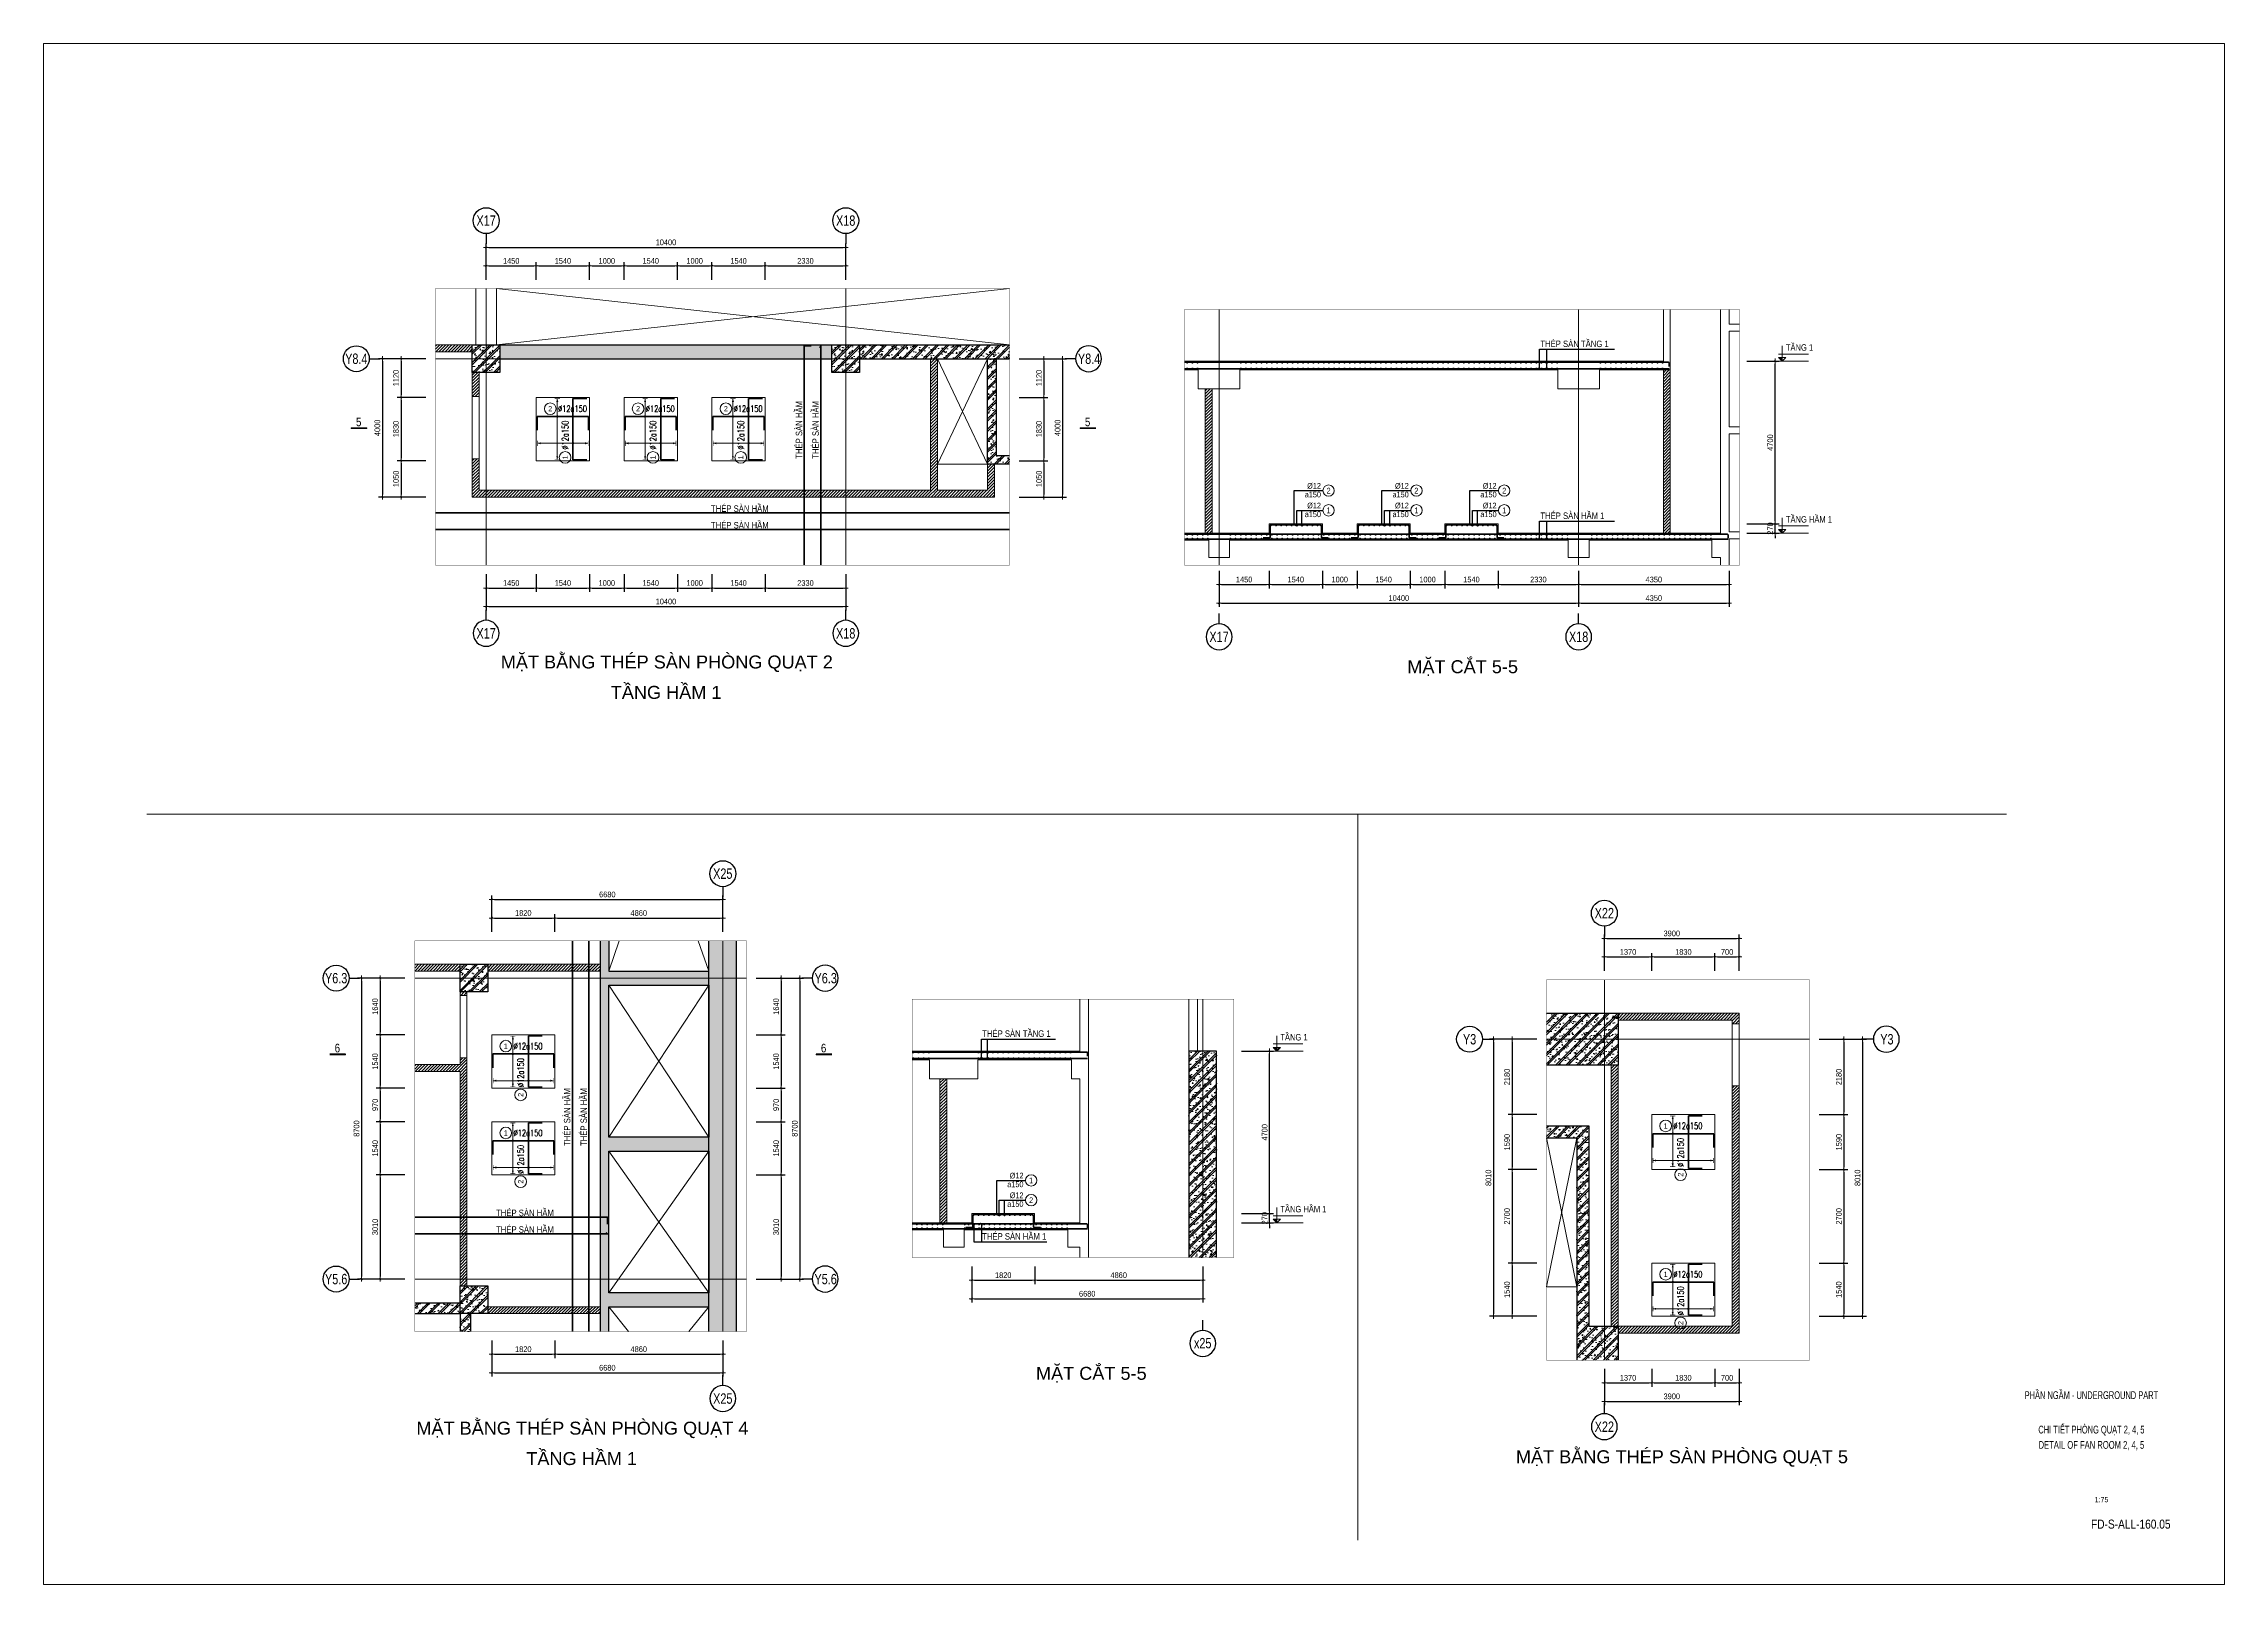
# Paper-space layout 'Layout1' of a CAD drawing. Extents: x 0 to 841, y 0 to 594.
# The model-space entities are those that its viewports show. They can reach past a viewport. Long polylines and large blocks are cut down to what shows.
import ezdxf
from ezdxf.enums import TextEntityAlignment as Align

# ---------------------------------------------------------------- set-up
doc = ezdxf.new("R2010")
doc.units = 0
doc.header["$LTSCALE"] = 300
doc.header["$MEASUREMENT"] = 0
for name, pattern in [('CENTER2', [1.125, 0.75, -0.125, 0.125, -0.125]), ('DASHED2', [0.375, 0.25, -0.125]), ('HIDDEN', [0.375, 0.25, -0.125]), ('HIDDEN2', [4.7625, 3.175, -1.5875])]:
    doc.linetypes.add(name, pattern=pattern)
doc.layers.get('0').update_dxf_attribs({"linetype": 'CONTINUOUS'})
doc.layers.get('DEFPOINTS').update_dxf_attribs({"linetype": 'CONTINUOUS'})
for name, color, linetype, lineweight in [('00-TT.Dim', 8, 'CONTINUOUS', 13), ('B-CONTOUR2', 2, 'CONTINUOUS', 40), ('kata_text', 7, 'CONTINUOUS', 30), ('kata_thep - V', 2, 'CONTINUOUS', 35), ('kata_thep chu', 4, 'CONTINUOUS', 35), ('NDC_S_AXIS', 5, 'CENTER2', 15), ('NDC_S_BEAM', 3, 'HIDDEN2', 20), ('NDC_S_DIM', 1, 'CONTINUOUS', 15), ('NDC_S_OPENING', 5, 'DASHED2', 15), ('NDC_S_REBAR', 4, 'CONTINUOUS', 35), ('NDC_S_SLAB', 2, 'CONTINUOUS', 18), ('NDC_S_THIN LINE', 1, 'CONTINUOUS', 5), ('NDC_S_VN TEXT', 7, 'CONTINUOUS', 9), ('NDC_S_WALL', 6, 'CONTINUOUS', 25)]:
    doc.layers.add(name, color=color, linetype=linetype, lineweight=lineweight)
doc.layers.add('A-SYM', color=7, linetype='CONTINUOUS')
doc.layers.add('NDC_S-COLUMN', color=4, linetype='CONTINUOUS')
doc.styles.add('ARIAL', font='arial.ttf', dxfattribs={"width": 0.8})
doc.styles.add('Heerim', font='', dxfattribs={"width": 0.8})
doc.styles.add('kata_text', font='arial.ttf', dxfattribs={"width": 0.8})
doc.styles.add('NDC_ARIAL', font='arial.ttf', dxfattribs={"width": 0.85})
doc.styles.add('NDC_DIM', font='', dxfattribs={"width": 0.75})
doc.styles.add('NDC_ROMANS', font='romans.shx', dxfattribs={"width": 0.8})
doc.styles.get("Standard").update_dxf_attribs({"font": 'arial.ttf'})
doc.styles.get('Heerim').set_extended_font_data('Dotum')
doc.styles.get('NDC_DIM').set_extended_font_data('Dotum')
doc.dimstyles.new('NDC_1-75', dxfattribs={"dimscale": 75, "dimtxt": 2.2, "dimasz": 1, "dimexe": 1.5, "dimexo": 0, "dimgap": 0.8, "dimtad": 1, "dimdec": 0, "dimdsep": 46, "dimtxsty": 'NDC_ARIAL', "dimblk": 'DIMMARK', "dimcen": 49999.938995, "dimdle": 1.5, "dimclrd": 1, "dimclre": 1, "dimclrt": 3, "dimadec": 0, "dimazin": 0, "dimtfac": 1, "dimtdec": 0, "dimtix": 1, "dimtmove": 1, "dimatfit": 3, "dimfxl": 1, "dimarcsym": 0})
doc.dimstyles.new('NDC_dim_25', dxfattribs={"dimscale": 25, "dimtxt": 2.2, "dimasz": 1.5, "dimexe": 1.5, "dimexo": 2.5, "dimgap": 1, "dimtad": 1, "dimdec": 0, "dimzin": 0, "dimdsep": 46, "dimtxsty": 'NDC_DIM', "dimblk": 'DIMMARK', "dimcen": 0.09, "dimdle": 1.2, "dimclrd": 1, "dimclre": 1, "dimclrt": 3, "dimadec": 0, "dimazin": 0, "dimtfac": 1, "dimtdec": 0, "dimtix": 1, "dimtofl": 0, "dimtmove": 0, "dimatfit": 3, "dimfxl": 6, "dimfxlon": 1, "dimtolj": 1, "dimtzin": 0, "dimarcsym": 0})
pattern_1 = [(50, (-130380.38, 8891.92), (358.63009, -31.37607), [37.5, -412.5]), (355, (-130380.38, 8891.92), (-69.37567, 376.09607), [30, -330]), (100.4514, (-130350.5, 8889.3), (289.25469, 344.71977), [31.8701, -350.57106]), (46.1842, (-130380.38, 8991.9), (533.62052, -82.7595), [56.25, -618.75]), (96.6356, (-130335.9, 8985), (467.33135, 487.05894), [47.80514, -525.8565]), (351.1842, (-130380.4, 8991.9), (467.33097, 487.0593), [45, -495]), (21, (-130330.38, 8966.92), (298.45353, -201.30945), [37.5, -412.5]), (326, (-130330.38, 8966.92), (121.65767, 362.57502), [30, -330]), (71.4514, (-130305.5, 8950.14), (420.11131, 161.26525), [31.8701, -350.57106]), (37.5, (-130380.38, 8891.92), (6.079928, 166.446927), [0, -326, 0, -335, 0, -331.25]), (7.5, (-130380.38, 8891.92), (131.53477, 197.205856), [0, -191, 0, -318.5, 0, -126.25]), (327.5, (-130491.88, 8891.92), (266.911218, -11.277436), [0, -125, 0, -390, 0, -517.5]), (317.5, (-130541.88, 8891.92), (291.593085, 50.05249), [0, -162.5, 0, -259, 0, -367.5]), (45, (-130380.38, 8891.92), (-150.26019, 150.26019), []), (45, (-130380.38, 8953.17), (-150.26019, 150.26019), [])]
pattern_2 = [(45, (-130380.377, 8891.92), (-44.194174, 44.194174), [])]
pattern_3 = [(45, (-124560.4, 13566.655), (-44.194174, 44.194174), [])]
pattern_4 = [(50, (-133575.18, 2325), (358.63009, -31.37607), [37.5, -412.5]), (355, (-133575.18, 2325), (-69.37567, 376.09607), [30, -330]), (100.4514, (-133545.3, 2322.4), (289.25469, 344.71977), [31.8701, -350.57106]), (46.1842, (-133575.18, 2425), (533.62052, -82.7595), [56.25, -618.75]), (96.6356, (-133530.7, 2418.1), (467.33135, 487.05894), [47.80514, -525.8565]), (351.1842, (-133575.2, 2425), (467.33097, 487.0593), [45, -495]), (21, (-133525.18, 2400), (298.45353, -201.30945), [37.5, -412.5]), (326, (-133525.18, 2400), (121.65767, 362.57502), [30, -330]), (71.4514, (-133500.3, 2383.23), (420.11131, 161.26525), [31.8701, -350.57106]), (37.5, (-133575.18, 2325.01), (6.079928, 166.446927), [0, -326, 0, -335, 0, -331.25]), (7.5, (-133575.18, 2325.01), (131.53477, 197.205856), [0, -191, 0, -318.5, 0, -126.25]), (327.5, (-133686.68, 2325.01), (266.911218, -11.277436), [0, -125, 0, -390, 0, -517.5]), (317.5, (-133736.68, 2325), (291.593085, 50.05249), [0, -162.5, 0, -259, 0, -367.5]), (45, (-133575.18, 2325), (-150.26019, 150.26019), []), (45, (-133575.18, 2386.26), (-150.26019, 150.26019), [])]
pattern_5 = [(45, (-133575.18, 2325.01), (-44.194174, 44.194174), [])]
pattern_6 = [(45, (-157206.866, 1641.71), (-44.194174, 44.194174), [])]
pattern_7 = [(50, (-157206.87, 1641.7), (358.63009, -31.37607), [37.5, -412.5]), (355, (-157206.87, 1641.7), (-69.37567, 376.09607), [30, -330]), (100.4514, (-157176.98, 1639.1), (289.25469, 344.71977), [31.8701, -350.57106]), (46.1842, (-157206.87, 1741.7), (533.62052, -82.7595), [56.25, -618.75]), (96.6356, (-157162.4, 1734.8), (467.33135, 487.05894), [47.80514, -525.8565]), (351.1842, (-157206.87, 1741.7), (467.33097, 487.0593), [45, -495]), (21, (-157156.87, 1716.7), (298.45353, -201.30945), [37.5, -412.5]), (326, (-157156.87, 1716.7), (121.65767, 362.57502), [30, -330]), (71.4514, (-157132, 1699.93), (420.11131, 161.26525), [31.8701, -350.57106]), (37.5, (-157206.87, 1641.71), (6.079928, 166.446927), [0, -326, 0, -335, 0, -331.25]), (7.5, (-157206.87, 1641.7), (131.53477, 197.205856), [0, -191, 0, -318.5, 0, -126.25]), (327.5, (-157318.37, 1641.71), (266.911218, -11.277436), [0, -125, 0, -390, 0, -517.5]), (317.5, (-157368.37, 1641.7), (291.593085, 50.05249), [0, -162.5, 0, -259, 0, -367.5]), (45, (-157206.87, 1641.7), (-150.26019, 150.26019), []), (45, (-157206.87, 1702.96), (-150.26019, 150.26019), [])]

# ---------------------------------------------------------------- blocks, each defined once
blk = doc.blocks.new('*U1')
for q in [(0, 0), (0, 2)]:
    blk.add_line((0, 4), q)
blk.add_circle((0, 9), 5)
at = {"style": 'Heerim', "width": 0.8}
blk.add_attdef('NO', text='', height=4, dxfattribs=at).set_placement((-0.01, 9.02), align=Align.MIDDLE_CENTER)
blk = doc.blocks.new('DIMMARK')
at = {"layer": 'NDC_S_DIM', "color": 1}
blk.add_line((-1.5, 0), (1, 0), dxfattribs=at)
at = {"layer": 'NDC_S_DIM', "color": 2, "const_width": 0.1}
blk.add_lwpolyline([(-0.42, -0.42), (0.42, 0.42)], dxfattribs=at)
blk = doc.blocks.new('*D585')
at = {"layer": 'DEFPOINTS', "color": 0, "transparency": 16777216}
for p in [(648177, -563), (649627, -162), (649627, -563)]:
    blk.add_point(p, dxfattribs=at)
at = {"layer": 'NDC_S_DIM', "color": 1, "lineweight": -2, "transparency": 16777216}
for p, q in [((648177, -563), (648177, -50)), ((648252, -162), (649552, -162)), ((649627, -563), (649627, -50))]:
    blk.add_line(p, q, dxfattribs=at)
at = {"layer": 'NDC_S_DIM', "color": 1, "lineweight": -2, "transparency": 16777216, "xscale": 75, "yscale": 75, "zscale": 75, "rotation": 180}
blk.add_blockref('DIMMARK', (648177, -162), dxfattribs=at)
at = {"layer": 'NDC_S_DIM', "color": 1, "lineweight": -2, "transparency": 16777216, "xscale": 75, "yscale": 75, "zscale": 75}
blk.add_blockref('DIMMARK', (649627, -162), dxfattribs=at)
at = {"layer": 'NDC_S_DIM', "color": 3, "transparency": 16777216, "insert": (648902, -18), "char_height": 165, "attachment_point": 5, "style": 'NDC_ARIAL'}
blk.add_mtext('1450', dxfattribs=at)
blk = doc.blocks.new('*D586')
at = {"layer": 'DEFPOINTS', "color": 0, "transparency": 16777216}
for p in [(652167, -563), (653707, -162), (653707, -563)]:
    blk.add_point(p, dxfattribs=at)
at = {"layer": 'NDC_S_DIM', "color": 1, "lineweight": -2, "transparency": 16777216}
for p, q in [((652167, -563), (652167, -50)), ((652242, -162), (653632, -162)), ((653707, -563), (653707, -50))]:
    blk.add_line(p, q, dxfattribs=at)
at = {"layer": 'NDC_S_DIM', "color": 1, "lineweight": -2, "transparency": 16777216, "xscale": 75, "yscale": 75, "zscale": 75, "rotation": 180}
blk.add_blockref('DIMMARK', (652167, -162), dxfattribs=at)
at = {"layer": 'NDC_S_DIM', "color": 1, "lineweight": -2, "transparency": 16777216, "xscale": 75, "yscale": 75, "zscale": 75}
blk.add_blockref('DIMMARK', (653707, -162), dxfattribs=at)
at = {"layer": 'NDC_S_DIM', "color": 3, "transparency": 16777216, "insert": (652937, -18), "char_height": 165, "attachment_point": 5, "style": 'NDC_ARIAL'}
blk.add_mtext('1540', dxfattribs=at)
blk = doc.blocks.new('*D587')
at = {"layer": 'DEFPOINTS', "color": 0, "transparency": 16777216}
for p in [(656247, -563), (658577, -162), (658577, -563)]:
    blk.add_point(p, dxfattribs=at)
at = {"layer": 'NDC_S_DIM', "color": 1, "lineweight": -2, "transparency": 16777216}
for p, q in [((656247, -563), (656247, -50)), ((656322, -162), (658502, -162)), ((658577, -563), (658577, -50))]:
    blk.add_line(p, q, dxfattribs=at)
at = {"layer": 'NDC_S_DIM', "color": 1, "lineweight": -2, "transparency": 16777216, "xscale": 75, "yscale": 75, "zscale": 75, "rotation": 180}
blk.add_blockref('DIMMARK', (656247, -162), dxfattribs=at)
at = {"layer": 'NDC_S_DIM', "color": 1, "lineweight": -2, "transparency": 16777216, "xscale": 75, "yscale": 75, "zscale": 75}
blk.add_blockref('DIMMARK', (658577, -162), dxfattribs=at)
at = {"layer": 'NDC_S_DIM', "color": 3, "transparency": 16777216, "insert": (657412, -18), "char_height": 165, "attachment_point": 5, "style": 'NDC_ARIAL'}
blk.add_mtext('2330', dxfattribs=at)
blk = doc.blocks.new('*D588')
at = {"layer": 'DEFPOINTS', "color": 0, "transparency": 16777216}
for p in [(658577, 374), (648177, -563), (658577, -563)]:
    blk.add_point(p, dxfattribs=at)
at = {"layer": 'NDC_S_DIM', "color": 1, "lineweight": -2, "transparency": 16777216}
for p, q in [((648177, -563), (648177, 486)), ((648252, 374), (658502, 374)), ((658577, -563), (658577, 486))]:
    blk.add_line(p, q, dxfattribs=at)
at = {"layer": 'NDC_S_DIM', "color": 1, "lineweight": -2, "transparency": 16777216, "xscale": 75, "yscale": 75, "zscale": 75, "rotation": 180}
blk.add_blockref('DIMMARK', (648177, 374), dxfattribs=at)
at = {"layer": 'NDC_S_DIM', "color": 1, "lineweight": -2, "transparency": 16777216, "xscale": 75, "yscale": 75, "zscale": 75}
blk.add_blockref('DIMMARK', (658577, 374), dxfattribs=at)
at = {"layer": 'NDC_S_DIM', "color": 3, "transparency": 16777216, "insert": (653377, 518), "char_height": 165, "attachment_point": 5, "style": 'NDC_ARIAL'}
blk.add_mtext('10400', dxfattribs=at)
blk = doc.blocks.new('*D589')
at = {"layer": 'DEFPOINTS', "color": 0, "transparency": 16777216}
for p in [(651167, -563), (652167, -162), (652167, -563)]:
    blk.add_point(p, dxfattribs=at)
at = {"layer": 'NDC_S_DIM', "color": 1, "lineweight": -2, "transparency": 16777216}
for p, q in [((651167, -563), (651167, -50)), ((651242, -162), (652092, -162)), ((652167, -563), (652167, -50))]:
    blk.add_line(p, q, dxfattribs=at)
at = {"layer": 'NDC_S_DIM', "color": 1, "lineweight": -2, "transparency": 16777216, "xscale": 75, "yscale": 75, "zscale": 75, "rotation": 180}
blk.add_blockref('DIMMARK', (651167, -162), dxfattribs=at)
at = {"layer": 'NDC_S_DIM', "color": 1, "lineweight": -2, "transparency": 16777216, "xscale": 75, "yscale": 75, "zscale": 75}
blk.add_blockref('DIMMARK', (652167, -162), dxfattribs=at)
at = {"layer": 'NDC_S_DIM', "color": 3, "transparency": 16777216, "insert": (651667, -18), "char_height": 165, "attachment_point": 5, "style": 'NDC_ARIAL'}
blk.add_mtext('1000', dxfattribs=at)
blk = doc.blocks.new('*D590')
at = {"layer": 'DEFPOINTS', "color": 0, "transparency": 16777216}
for p in [(649627, -563), (651167, -162), (651167, -563)]:
    blk.add_point(p, dxfattribs=at)
at = {"layer": 'NDC_S_DIM', "color": 1, "lineweight": -2, "transparency": 16777216}
for p, q in [((649627, -563), (649627, -50)), ((649702, -162), (651092, -162)), ((651167, -563), (651167, -50))]:
    blk.add_line(p, q, dxfattribs=at)
at = {"layer": 'NDC_S_DIM', "color": 1, "lineweight": -2, "transparency": 16777216, "xscale": 75, "yscale": 75, "zscale": 75, "rotation": 180}
blk.add_blockref('DIMMARK', (649627, -162), dxfattribs=at)
at = {"layer": 'NDC_S_DIM', "color": 1, "lineweight": -2, "transparency": 16777216, "xscale": 75, "yscale": 75, "zscale": 75}
blk.add_blockref('DIMMARK', (651167, -162), dxfattribs=at)
at = {"layer": 'NDC_S_DIM', "color": 3, "transparency": 16777216, "insert": (650397, -18), "char_height": 165, "attachment_point": 5, "style": 'NDC_ARIAL'}
blk.add_mtext('1540', dxfattribs=at)
blk = doc.blocks.new('*D591')
at = {"layer": 'DEFPOINTS', "color": 0, "transparency": 16777216}
for p in [(646432, -2845), (645714, -3965), (646432, -3965)]:
    blk.add_point(p, dxfattribs=at)
at = {"layer": 'NDC_S_DIM', "color": 1, "lineweight": -2, "transparency": 16777216}
for p, q in [((646432, -2845), (645601, -2845)), ((645714, -2920), (645714, -3890)), ((646432, -3965), (645601, -3965))]:
    blk.add_line(p, q, dxfattribs=at)
at = {"layer": 'NDC_S_DIM', "color": 1, "lineweight": -2, "transparency": 16777216, "xscale": 75, "yscale": 75, "zscale": 75}
for p, rotation in [((645714, -2845), 90), ((645714, -3965), 270)]:
    blk.add_blockref('DIMMARK', p, dxfattribs=dict(at, rotation=rotation))
at = {"layer": 'NDC_S_DIM', "color": 3, "transparency": 16777216, "insert": (645569, -3405), "char_height": 165, "attachment_point": 5, "rotation": 90, "style": 'NDC_ARIAL'}
blk.add_mtext('1120', dxfattribs=at)
blk = doc.blocks.new('*D592')
at = {"layer": 'DEFPOINTS', "color": 0, "transparency": 16777216}
for p in [(646432, -3965), (645714, -5795), (646432, -5795)]:
    blk.add_point(p, dxfattribs=at)
at = {"layer": 'NDC_S_DIM', "color": 1, "lineweight": -2, "transparency": 16777216}
for p, q in [((646432, -3965), (645601, -3965)), ((645714, -4040), (645714, -5720)), ((646432, -5795), (645601, -5795))]:
    blk.add_line(p, q, dxfattribs=at)
at = {"layer": 'NDC_S_DIM', "color": 1, "lineweight": -2, "transparency": 16777216, "xscale": 75, "yscale": 75, "zscale": 75}
for p, rotation in [((645714, -3965), 90), ((645714, -5795), 270)]:
    blk.add_blockref('DIMMARK', p, dxfattribs=dict(at, rotation=rotation))
at = {"layer": 'NDC_S_DIM', "color": 3, "transparency": 16777216, "insert": (645569, -4880), "char_height": 165, "attachment_point": 5, "rotation": 90, "style": 'NDC_ARIAL'}
blk.add_mtext('1830', dxfattribs=at)
blk = doc.blocks.new('*D593')
at = {"layer": 'DEFPOINTS', "color": 0, "transparency": 16777216}
for p in [(646432, -5795), (645714, -6845), (646432, -6845)]:
    blk.add_point(p, dxfattribs=at)
at = {"layer": 'NDC_S_DIM', "color": 1, "lineweight": -2, "transparency": 16777216}
for p, q in [((646432, -5795), (645601, -5795)), ((645714, -5870), (645714, -6770)), ((646432, -6845), (645601, -6845))]:
    blk.add_line(p, q, dxfattribs=at)
at = {"layer": 'NDC_S_DIM', "color": 1, "lineweight": -2, "transparency": 16777216, "xscale": 75, "yscale": 75, "zscale": 75}
for p, rotation in [((645714, -5795), 90), ((645714, -6845), 270)]:
    blk.add_blockref('DIMMARK', p, dxfattribs=dict(at, rotation=rotation))
at = {"layer": 'NDC_S_DIM', "color": 3, "transparency": 16777216, "insert": (645569, -6320), "char_height": 165, "attachment_point": 5, "rotation": 90, "style": 'NDC_ARIAL'}
blk.add_mtext('1050', dxfattribs=at)
blk = doc.blocks.new('*D594')
at = {"layer": 'DEFPOINTS', "color": 0, "transparency": 16777216}
for p in [(646432, -2845), (645175, -6845), (646432, -6845)]:
    blk.add_point(p, dxfattribs=at)
at = {"layer": 'NDC_S_DIM', "color": 1, "lineweight": -2, "transparency": 16777216}
for p, q in [((646432, -2845), (645062, -2845)), ((645175, -2920), (645175, -6770)), ((646432, -6845), (645062, -6845))]:
    blk.add_line(p, q, dxfattribs=at)
at = {"layer": 'NDC_S_DIM', "color": 1, "lineweight": -2, "transparency": 16777216, "xscale": 75, "yscale": 75, "zscale": 75}
for p, rotation in [((645175, -2845), 90), ((645175, -6845), 270)]:
    blk.add_blockref('DIMMARK', p, dxfattribs=dict(at, rotation=rotation))
at = {"layer": 'NDC_S_DIM', "color": 3, "transparency": 16777216, "insert": (645031, -4845), "char_height": 165, "attachment_point": 5, "rotation": 90, "style": 'NDC_ARIAL'}
blk.add_mtext('4000', dxfattribs=at)
blk = doc.blocks.new('*D595')
at = {"layer": 'DEFPOINTS', "color": 0, "transparency": 16777216}
for p in [(654707, -563), (656247, -162), (656247, -563)]:
    blk.add_point(p, dxfattribs=at)
at = {"layer": 'NDC_S_DIM', "color": 1, "lineweight": -2, "transparency": 16777216}
for p, q in [((654707, -563), (654707, -50)), ((654782, -162), (656172, -162)), ((656247, -563), (656247, -50))]:
    blk.add_line(p, q, dxfattribs=at)
at = {"layer": 'NDC_S_DIM', "color": 1, "lineweight": -2, "transparency": 16777216, "xscale": 75, "yscale": 75, "zscale": 75, "rotation": 180}
blk.add_blockref('DIMMARK', (654707, -162), dxfattribs=at)
at = {"layer": 'NDC_S_DIM', "color": 1, "lineweight": -2, "transparency": 16777216, "xscale": 75, "yscale": 75, "zscale": 75}
blk.add_blockref('DIMMARK', (656247, -162), dxfattribs=at)
at = {"layer": 'NDC_S_DIM', "color": 3, "transparency": 16777216, "insert": (655477, -18), "char_height": 165, "attachment_point": 5, "style": 'NDC_ARIAL'}
blk.add_mtext('1540', dxfattribs=at)
blk = doc.blocks.new('*D596')
at = {"layer": 'DEFPOINTS', "color": 0, "transparency": 16777216}
for p in [(653707, -563), (654707, -162), (654707, -563)]:
    blk.add_point(p, dxfattribs=at)
at = {"layer": 'NDC_S_DIM', "color": 1, "lineweight": -2, "transparency": 16777216}
for p, q in [((653707, -563), (653707, -50)), ((653782, -162), (654632, -162)), ((654707, -563), (654707, -50))]:
    blk.add_line(p, q, dxfattribs=at)
at = {"layer": 'NDC_S_DIM', "color": 1, "lineweight": -2, "transparency": 16777216, "xscale": 75, "yscale": 75, "zscale": 75, "rotation": 180}
blk.add_blockref('DIMMARK', (653707, -162), dxfattribs=at)
at = {"layer": 'NDC_S_DIM', "color": 1, "lineweight": -2, "transparency": 16777216, "xscale": 75, "yscale": 75, "zscale": 75}
blk.add_blockref('DIMMARK', (654707, -162), dxfattribs=at)
at = {"layer": 'NDC_S_DIM', "color": 3, "transparency": 16777216, "insert": (654207, -18), "char_height": 165, "attachment_point": 5, "style": 'NDC_ARIAL'}
blk.add_mtext('1000', dxfattribs=at)
blk = doc.blocks.new('*D597')
at = {"layer": 'DEFPOINTS', "color": 0, "transparency": 16777216}
for p in [(648177, -9075), (649627, -9075), (649627, -9476)]:
    blk.add_point(p, dxfattribs=at)
at = {"layer": 'NDC_S_DIM', "color": 1, "lineweight": -2, "transparency": 16777216}
for p, q in [((648177, -9075), (648177, -9588)), ((649627, -9075), (649627, -9588)), ((648252, -9476), (649552, -9476))]:
    blk.add_line(p, q, dxfattribs=at)
at = {"layer": 'NDC_S_DIM', "color": 1, "lineweight": -2, "transparency": 16777216, "xscale": 75, "yscale": 75, "zscale": 75, "rotation": 180}
blk.add_blockref('DIMMARK', (648177, -9476), dxfattribs=at)
at = {"layer": 'NDC_S_DIM', "color": 1, "lineweight": -2, "transparency": 16777216, "xscale": 75, "yscale": 75, "zscale": 75}
blk.add_blockref('DIMMARK', (649627, -9476), dxfattribs=at)
at = {"layer": 'NDC_S_DIM', "color": 3, "transparency": 16777216, "insert": (648902, -9331), "char_height": 165, "attachment_point": 5, "style": 'NDC_ARIAL'}
blk.add_mtext('1450', dxfattribs=at)
blk = doc.blocks.new('*D598')
at = {"layer": 'DEFPOINTS', "color": 0, "transparency": 16777216}
for p in [(652167, -9075), (653707, -9075), (653707, -9476)]:
    blk.add_point(p, dxfattribs=at)
at = {"layer": 'NDC_S_DIM', "color": 1, "lineweight": -2, "transparency": 16777216}
for p, q in [((652167, -9075), (652167, -9588)), ((653707, -9075), (653707, -9588)), ((652242, -9476), (653632, -9476))]:
    blk.add_line(p, q, dxfattribs=at)
at = {"layer": 'NDC_S_DIM', "color": 1, "lineweight": -2, "transparency": 16777216, "xscale": 75, "yscale": 75, "zscale": 75, "rotation": 180}
blk.add_blockref('DIMMARK', (652167, -9476), dxfattribs=at)
at = {"layer": 'NDC_S_DIM', "color": 1, "lineweight": -2, "transparency": 16777216, "xscale": 75, "yscale": 75, "zscale": 75}
blk.add_blockref('DIMMARK', (653707, -9476), dxfattribs=at)
at = {"layer": 'NDC_S_DIM', "color": 3, "transparency": 16777216, "insert": (652937, -9331), "char_height": 165, "attachment_point": 5, "style": 'NDC_ARIAL'}
blk.add_mtext('1540', dxfattribs=at)
blk = doc.blocks.new('*D599')
at = {"layer": 'DEFPOINTS', "color": 0, "transparency": 16777216}
for p in [(656247, -9075), (658577, -9075), (658577, -9476)]:
    blk.add_point(p, dxfattribs=at)
at = {"layer": 'NDC_S_DIM', "color": 1, "lineweight": -2, "transparency": 16777216}
for p, q in [((656247, -9075), (656247, -9588)), ((658577, -9075), (658577, -9588)), ((656322, -9476), (658502, -9476))]:
    blk.add_line(p, q, dxfattribs=at)
at = {"layer": 'NDC_S_DIM', "color": 1, "lineweight": -2, "transparency": 16777216, "xscale": 75, "yscale": 75, "zscale": 75, "rotation": 180}
blk.add_blockref('DIMMARK', (656247, -9476), dxfattribs=at)
at = {"layer": 'NDC_S_DIM', "color": 1, "lineweight": -2, "transparency": 16777216, "xscale": 75, "yscale": 75, "zscale": 75}
blk.add_blockref('DIMMARK', (658577, -9476), dxfattribs=at)
at = {"layer": 'NDC_S_DIM', "color": 3, "transparency": 16777216, "insert": (657412, -9331), "char_height": 165, "attachment_point": 5, "style": 'NDC_ARIAL'}
blk.add_mtext('2330', dxfattribs=at)
blk = doc.blocks.new('*D600')
at = {"layer": 'DEFPOINTS', "color": 0, "transparency": 16777216}
for p in [(648177, -9075), (658577, -9075), (658577, -10012)]:
    blk.add_point(p, dxfattribs=at)
at = {"layer": 'NDC_S_DIM', "color": 1, "lineweight": -2, "transparency": 16777216}
for p, q in [((648177, -9075), (648177, -10124)), ((658577, -9075), (658577, -10124)), ((648252, -10012), (658502, -10012))]:
    blk.add_line(p, q, dxfattribs=at)
at = {"layer": 'NDC_S_DIM', "color": 1, "lineweight": -2, "transparency": 16777216, "xscale": 75, "yscale": 75, "zscale": 75, "rotation": 180}
blk.add_blockref('DIMMARK', (648177, -10012), dxfattribs=at)
at = {"layer": 'NDC_S_DIM', "color": 1, "lineweight": -2, "transparency": 16777216, "xscale": 75, "yscale": 75, "zscale": 75}
blk.add_blockref('DIMMARK', (658577, -10012), dxfattribs=at)
at = {"layer": 'NDC_S_DIM', "color": 3, "transparency": 16777216, "insert": (653377, -9867), "char_height": 165, "attachment_point": 5, "style": 'NDC_ARIAL'}
blk.add_mtext('10400', dxfattribs=at)
blk = doc.blocks.new('*D601')
at = {"layer": 'DEFPOINTS', "color": 0, "transparency": 16777216}
for p in [(651167, -9075), (652167, -9075), (652167, -9476)]:
    blk.add_point(p, dxfattribs=at)
at = {"layer": 'NDC_S_DIM', "color": 1, "lineweight": -2, "transparency": 16777216}
for p, q in [((651167, -9075), (651167, -9588)), ((652167, -9075), (652167, -9588)), ((651242, -9476), (652092, -9476))]:
    blk.add_line(p, q, dxfattribs=at)
at = {"layer": 'NDC_S_DIM', "color": 1, "lineweight": -2, "transparency": 16777216, "xscale": 75, "yscale": 75, "zscale": 75, "rotation": 180}
blk.add_blockref('DIMMARK', (651167, -9476), dxfattribs=at)
at = {"layer": 'NDC_S_DIM', "color": 1, "lineweight": -2, "transparency": 16777216, "xscale": 75, "yscale": 75, "zscale": 75}
blk.add_blockref('DIMMARK', (652167, -9476), dxfattribs=at)
at = {"layer": 'NDC_S_DIM', "color": 3, "transparency": 16777216, "insert": (651667, -9331), "char_height": 165, "attachment_point": 5, "style": 'NDC_ARIAL'}
blk.add_mtext('1000', dxfattribs=at)
blk = doc.blocks.new('*D602')
at = {"layer": 'DEFPOINTS', "color": 0, "transparency": 16777216}
for p in [(649627, -9075), (651167, -9075), (651167, -9476)]:
    blk.add_point(p, dxfattribs=at)
at = {"layer": 'NDC_S_DIM', "color": 1, "lineweight": -2, "transparency": 16777216}
for p, q in [((649627, -9075), (649627, -9588)), ((651167, -9075), (651167, -9588)), ((649702, -9476), (651092, -9476))]:
    blk.add_line(p, q, dxfattribs=at)
at = {"layer": 'NDC_S_DIM', "color": 1, "lineweight": -2, "transparency": 16777216, "xscale": 75, "yscale": 75, "zscale": 75, "rotation": 180}
blk.add_blockref('DIMMARK', (649627, -9476), dxfattribs=at)
at = {"layer": 'NDC_S_DIM', "color": 1, "lineweight": -2, "transparency": 16777216, "xscale": 75, "yscale": 75, "zscale": 75}
blk.add_blockref('DIMMARK', (651167, -9476), dxfattribs=at)
at = {"layer": 'NDC_S_DIM', "color": 3, "transparency": 16777216, "insert": (650397, -9331), "char_height": 165, "attachment_point": 5, "style": 'NDC_ARIAL'}
blk.add_mtext('1540', dxfattribs=at)
blk = doc.blocks.new('*D603')
at = {"layer": 'DEFPOINTS', "color": 0, "transparency": 16777216}
for p in [(654707, -9075), (656247, -9075), (656247, -9476)]:
    blk.add_point(p, dxfattribs=at)
at = {"layer": 'NDC_S_DIM', "color": 1, "lineweight": -2, "transparency": 16777216}
for p, q in [((654707, -9075), (654707, -9588)), ((656247, -9075), (656247, -9588)), ((654782, -9476), (656172, -9476))]:
    blk.add_line(p, q, dxfattribs=at)
at = {"layer": 'NDC_S_DIM', "color": 1, "lineweight": -2, "transparency": 16777216, "xscale": 75, "yscale": 75, "zscale": 75, "rotation": 180}
blk.add_blockref('DIMMARK', (654707, -9476), dxfattribs=at)
at = {"layer": 'NDC_S_DIM', "color": 1, "lineweight": -2, "transparency": 16777216, "xscale": 75, "yscale": 75, "zscale": 75}
blk.add_blockref('DIMMARK', (656247, -9476), dxfattribs=at)
at = {"layer": 'NDC_S_DIM', "color": 3, "transparency": 16777216, "insert": (655477, -9331), "char_height": 165, "attachment_point": 5, "style": 'NDC_ARIAL'}
blk.add_mtext('1540', dxfattribs=at)
blk = doc.blocks.new('*D604')
at = {"layer": 'DEFPOINTS', "color": 0, "transparency": 16777216}
for p in [(653707, -9075), (654707, -9075), (654707, -9476)]:
    blk.add_point(p, dxfattribs=at)
at = {"layer": 'NDC_S_DIM', "color": 1, "lineweight": -2, "transparency": 16777216}
for p, q in [((653707, -9075), (653707, -9588)), ((654707, -9075), (654707, -9588)), ((653782, -9476), (654632, -9476))]:
    blk.add_line(p, q, dxfattribs=at)
at = {"layer": 'NDC_S_DIM', "color": 1, "lineweight": -2, "transparency": 16777216, "xscale": 75, "yscale": 75, "zscale": 75, "rotation": 180}
blk.add_blockref('DIMMARK', (653707, -9476), dxfattribs=at)
at = {"layer": 'NDC_S_DIM', "color": 1, "lineweight": -2, "transparency": 16777216, "xscale": 75, "yscale": 75, "zscale": 75}
blk.add_blockref('DIMMARK', (654707, -9476), dxfattribs=at)
at = {"layer": 'NDC_S_DIM', "color": 3, "transparency": 16777216, "insert": (654207, -9331), "char_height": 165, "attachment_point": 5, "style": 'NDC_ARIAL'}
blk.add_mtext('1000', dxfattribs=at)
blk = doc.blocks.new('*D605')
at = {"layer": 'DEFPOINTS', "color": 0, "transparency": 16777216}
for p in [(663593, -2845), (663593, -3965), (664311, -3965)]:
    blk.add_point(p, dxfattribs=at)
at = {"layer": 'NDC_S_DIM', "color": 1, "lineweight": -2, "transparency": 16777216}
for p, q in [((663593, -2845), (664424, -2845)), ((664311, -2920), (664311, -3890)), ((663593, -3965), (664424, -3965))]:
    blk.add_line(p, q, dxfattribs=at)
at = {"layer": 'NDC_S_DIM', "color": 1, "lineweight": -2, "transparency": 16777216, "xscale": 75, "yscale": 75, "zscale": 75}
for p, rotation in [((664311, -2845), 90), ((664311, -3965), 270)]:
    blk.add_blockref('DIMMARK', p, dxfattribs=dict(at, rotation=rotation))
at = {"layer": 'NDC_S_DIM', "color": 3, "transparency": 16777216, "insert": (664167, -3405), "char_height": 165, "attachment_point": 5, "rotation": 90, "style": 'NDC_ARIAL'}
blk.add_mtext('1120', dxfattribs=at)
blk = doc.blocks.new('*D606')
at = {"layer": 'DEFPOINTS', "color": 0, "transparency": 16777216}
for p in [(663593, -3965), (663593, -5795), (664311, -5795)]:
    blk.add_point(p, dxfattribs=at)
at = {"layer": 'NDC_S_DIM', "color": 1, "lineweight": -2, "transparency": 16777216}
for p, q in [((663593, -3965), (664424, -3965)), ((664311, -4040), (664311, -5720)), ((663593, -5795), (664424, -5795))]:
    blk.add_line(p, q, dxfattribs=at)
at = {"layer": 'NDC_S_DIM', "color": 1, "lineweight": -2, "transparency": 16777216, "xscale": 75, "yscale": 75, "zscale": 75}
for p, rotation in [((664311, -3965), 90), ((664311, -5795), 270)]:
    blk.add_blockref('DIMMARK', p, dxfattribs=dict(at, rotation=rotation))
at = {"layer": 'NDC_S_DIM', "color": 3, "transparency": 16777216, "insert": (664167, -4880), "char_height": 165, "attachment_point": 5, "rotation": 90, "style": 'NDC_ARIAL'}
blk.add_mtext('1830', dxfattribs=at)
blk = doc.blocks.new('*D607')
at = {"layer": 'DEFPOINTS', "color": 0, "transparency": 16777216}
for p in [(663593, -5795), (663593, -6845), (664311, -6845)]:
    blk.add_point(p, dxfattribs=at)
at = {"layer": 'NDC_S_DIM', "color": 1, "lineweight": -2, "transparency": 16777216}
for p, q in [((663593, -5795), (664424, -5795)), ((664311, -5870), (664311, -6770)), ((663593, -6845), (664424, -6845))]:
    blk.add_line(p, q, dxfattribs=at)
at = {"layer": 'NDC_S_DIM', "color": 1, "lineweight": -2, "transparency": 16777216, "xscale": 75, "yscale": 75, "zscale": 75}
for p, rotation in [((664311, -5795), 90), ((664311, -6845), 270)]:
    blk.add_blockref('DIMMARK', p, dxfattribs=dict(at, rotation=rotation))
at = {"layer": 'NDC_S_DIM', "color": 3, "transparency": 16777216, "insert": (664167, -6320), "char_height": 165, "attachment_point": 5, "rotation": 90, "style": 'NDC_ARIAL'}
blk.add_mtext('1050', dxfattribs=at)
blk = doc.blocks.new('*D608')
at = {"layer": 'DEFPOINTS', "color": 0, "transparency": 16777216}
for p in [(663593, -2845), (663593, -6845), (664850, -6845)]:
    blk.add_point(p, dxfattribs=at)
at = {"layer": 'NDC_S_DIM', "color": 1, "lineweight": -2, "transparency": 16777216}
for p, q in [((663593, -2845), (664963, -2845)), ((664850, -2920), (664850, -6770)), ((663593, -6845), (664963, -6845))]:
    blk.add_line(p, q, dxfattribs=at)
at = {"layer": 'NDC_S_DIM', "color": 1, "lineweight": -2, "transparency": 16777216, "xscale": 75, "yscale": 75, "zscale": 75}
for p, rotation in [((664850, -2845), 90), ((664850, -6845), 270)]:
    blk.add_blockref('DIMMARK', p, dxfattribs=dict(at, rotation=rotation))
at = {"layer": 'NDC_S_DIM', "color": 3, "transparency": 16777216, "insert": (664706, -4845), "char_height": 165, "attachment_point": 5, "rotation": 90, "style": 'NDC_ARIAL'}
blk.add_mtext('4000', dxfattribs=at)
blk = doc.blocks.new('*D609')
at = {"layer": 'DEFPOINTS', "color": 0, "transparency": 16777216}
for p in [(684642, -2919), (685461, -2919), (684642, -7619)]:
    blk.add_point(p, dxfattribs=at)
at = {"layer": 'NDC_S_DIM', "color": 1, "lineweight": -2, "transparency": 16777216}
for p, q in [((684642, -2919), (685573, -2919)), ((685461, -7544), (685461, -2994)), ((684642, -7619), (685573, -7619))]:
    blk.add_line(p, q, dxfattribs=at)
at = {"layer": 'NDC_S_DIM', "color": 1, "lineweight": -2, "transparency": 16777216, "xscale": 75, "yscale": 75, "zscale": 75}
for p, rotation in [((685461, -2919), 90), ((685461, -7619), 270)]:
    blk.add_blockref('DIMMARK', p, dxfattribs=dict(at, rotation=rotation))
at = {"layer": 'NDC_S_DIM', "color": 3, "transparency": 16777216, "insert": (685317, -5269), "char_height": 165, "attachment_point": 5, "rotation": 90, "style": 'NDC_ARIAL'}
blk.add_mtext('4700', dxfattribs=at)
blk = doc.blocks.new('kata_block_CT')
blk.add_hatch(color=3).paths.add_polyline_path([(0, 1.41), (-1.42, 1.41), (0, 0)])
at = {"ltscale": 50}
h = blk.add_hatch(dxfattribs=at)
h.set_pattern_fill('ANSI31', color=8, scale=1.2375, style=0)
h.set_pattern_definition([(45, (0, 5e-12), (-2.7783, 2.7783), [])])
h.paths.add_polyline_path([(0, 1.41), (0, 0), (1.42, 1.41)])
at = {"color": 8, "ltscale": 50}
for p, q in [((10.17, 0), (-1.44, 0)), ((-1.4, 2.76), (10.09, 2.76))]:
    blk.add_line(p, q, dxfattribs=at)
for points in [[(0, 0), (-1.42, 1.41), (0, 1.41)], [(0, 5.89), (0, 0)], [(0, 0), (1.42, 1.41), (0, 1.41)]]:
    blk.add_lwpolyline(points, dxfattribs=at)
at = {"color": 3, "style": 'ARIAL', "width": 0.8}
blk.add_attdef('CT', (1.24, 3.58), '', height=2.2, dxfattribs=at)
blk = doc.blocks.new('*D610')
at = {"layer": 'DEFPOINTS', "color": 0, "transparency": 16777216}
for p in [(684642, -7619), (684642, -7889), (685461, -7619)]:
    blk.add_point(p, dxfattribs=at)
at = {"layer": 'NDC_S_DIM', "color": 1, "lineweight": -2, "transparency": 16777216}
for p, q in [((685461, -7544), (685461, -7469)), ((684642, -7619), (685573, -7619)), ((684642, -7889), (685573, -7889)), ((685461, -7889), (685461, -7619)), ((685461, -7964), (685461, -8039))]:
    blk.add_line(p, q, dxfattribs=at)
at = {"layer": 'NDC_S_DIM', "color": 1, "lineweight": -2, "transparency": 16777216, "xscale": 75, "yscale": 75, "zscale": 75}
for p, rotation in [((685461, -7619), 270), ((685461, -7889), 90)]:
    blk.add_blockref('DIMMARK', p, dxfattribs=dict(at, rotation=rotation))
at = {"layer": 'NDC_S_DIM', "color": 3, "transparency": 16777216, "insert": (685317, -7754), "char_height": 165, "attachment_point": 5, "rotation": 90, "style": 'NDC_ARIAL'}
blk.add_mtext('270', dxfattribs=at)
blk = doc.blocks.new('*D611')
at = {"layer": 'DEFPOINTS', "color": 0, "transparency": 16777216}
for p in [(669375, -8975), (670825, -8975), (670825, -9376)]:
    blk.add_point(p, dxfattribs=at)
at = {"layer": 'NDC_S_DIM', "color": 1, "lineweight": -2, "transparency": 16777216}
for p, q in [((669375, -8975), (669375, -9488)), ((669450, -9376), (670750, -9376)), ((670825, -8975), (670825, -9488))]:
    blk.add_line(p, q, dxfattribs=at)
at = {"layer": 'NDC_S_DIM', "color": 1, "lineweight": -2, "transparency": 16777216, "xscale": 75, "yscale": 75, "zscale": 75, "rotation": 180}
blk.add_blockref('DIMMARK', (669375, -9376), dxfattribs=at)
at = {"layer": 'NDC_S_DIM', "color": 1, "lineweight": -2, "transparency": 16777216, "xscale": 75, "yscale": 75, "zscale": 75}
blk.add_blockref('DIMMARK', (670825, -9376), dxfattribs=at)
at = {"layer": 'NDC_S_DIM', "color": 3, "transparency": 16777216, "insert": (670100, -9231), "char_height": 165, "attachment_point": 5, "style": 'NDC_ARIAL'}
blk.add_mtext('1450', dxfattribs=at)
blk = doc.blocks.new('*D612')
at = {"layer": 'DEFPOINTS', "color": 0, "transparency": 16777216}
for p in [(669375, -8975), (679775, -8975), (679775, -9912)]:
    blk.add_point(p, dxfattribs=at)
at = {"layer": 'NDC_S_DIM', "color": 1, "lineweight": -2, "transparency": 16777216}
for p, q in [((669375, -8975), (669375, -10024)), ((679775, -8975), (679775, -10024)), ((669450, -9912), (679700, -9912))]:
    blk.add_line(p, q, dxfattribs=at)
at = {"layer": 'NDC_S_DIM', "color": 1, "lineweight": -2, "transparency": 16777216, "xscale": 75, "yscale": 75, "zscale": 75, "rotation": 180}
blk.add_blockref('DIMMARK', (669375, -9912), dxfattribs=at)
at = {"layer": 'NDC_S_DIM', "color": 1, "lineweight": -2, "transparency": 16777216, "xscale": 75, "yscale": 75, "zscale": 75}
blk.add_blockref('DIMMARK', (679775, -9912), dxfattribs=at)
at = {"layer": 'NDC_S_DIM', "color": 3, "transparency": 16777216, "insert": (674575, -9767), "char_height": 165, "attachment_point": 5, "style": 'NDC_ARIAL'}
blk.add_mtext('10400', dxfattribs=at)
blk = doc.blocks.new('*D613')
at = {"layer": 'DEFPOINTS', "color": 0, "transparency": 16777216}
for p in [(677445, -8975), (679775, -8975), (679775, -9376)]:
    blk.add_point(p, dxfattribs=at)
at = {"layer": 'NDC_S_DIM', "color": 1, "lineweight": -2, "transparency": 16777216}
for p, q in [((677445, -8975), (677445, -9488)), ((677520, -9376), (679700, -9376)), ((679775, -8975), (679775, -9488))]:
    blk.add_line(p, q, dxfattribs=at)
at = {"layer": 'NDC_S_DIM', "color": 1, "lineweight": -2, "transparency": 16777216, "xscale": 75, "yscale": 75, "zscale": 75, "rotation": 180}
blk.add_blockref('DIMMARK', (677445, -9376), dxfattribs=at)
at = {"layer": 'NDC_S_DIM', "color": 1, "lineweight": -2, "transparency": 16777216, "xscale": 75, "yscale": 75, "zscale": 75}
blk.add_blockref('DIMMARK', (679775, -9376), dxfattribs=at)
at = {"layer": 'NDC_S_DIM', "color": 3, "transparency": 16777216, "insert": (678610, -9231), "char_height": 165, "attachment_point": 5, "style": 'NDC_ARIAL'}
blk.add_mtext('2330', dxfattribs=at)
blk = doc.blocks.new('*D614')
at = {"layer": 'DEFPOINTS', "color": 0, "transparency": 16777216}
for p in [(679775, -8975), (684125, -8975), (684125, -9376)]:
    blk.add_point(p, dxfattribs=at)
at = {"layer": 'NDC_S_DIM', "color": 1, "lineweight": -2, "transparency": 16777216}
for p, q in [((679775, -8975), (679775, -9488)), ((679850, -9376), (684050, -9376)), ((684125, -8975), (684125, -9488))]:
    blk.add_line(p, q, dxfattribs=at)
at = {"layer": 'NDC_S_DIM', "color": 1, "lineweight": -2, "transparency": 16777216, "xscale": 75, "yscale": 75, "zscale": 75, "rotation": 180}
blk.add_blockref('DIMMARK', (679775, -9376), dxfattribs=at)
at = {"layer": 'NDC_S_DIM', "color": 1, "lineweight": -2, "transparency": 16777216, "xscale": 75, "yscale": 75, "zscale": 75}
blk.add_blockref('DIMMARK', (684125, -9376), dxfattribs=at)
at = {"layer": 'NDC_S_DIM', "color": 3, "transparency": 16777216, "insert": (681950, -9231), "char_height": 165, "attachment_point": 5, "style": 'NDC_ARIAL'}
blk.add_mtext('4350', dxfattribs=at)
blk = doc.blocks.new('*D615')
at = {"layer": 'DEFPOINTS', "color": 0, "transparency": 16777216}
for p in [(679775, -8975), (684125, -8975), (684125, -9912)]:
    blk.add_point(p, dxfattribs=at)
at = {"layer": 'NDC_S_DIM', "color": 1, "lineweight": -2, "transparency": 16777216}
for p, q in [((679775, -8975), (679775, -10024)), ((684125, -8975), (684125, -10024)), ((679850, -9912), (684050, -9912))]:
    blk.add_line(p, q, dxfattribs=at)
at = {"layer": 'NDC_S_DIM', "color": 1, "lineweight": -2, "transparency": 16777216, "xscale": 75, "yscale": 75, "zscale": 75, "rotation": 180}
blk.add_blockref('DIMMARK', (679775, -9912), dxfattribs=at)
at = {"layer": 'NDC_S_DIM', "color": 1, "lineweight": -2, "transparency": 16777216, "xscale": 75, "yscale": 75, "zscale": 75}
blk.add_blockref('DIMMARK', (684125, -9912), dxfattribs=at)
at = {"layer": 'NDC_S_DIM', "color": 3, "transparency": 16777216, "insert": (681950, -9767), "char_height": 165, "attachment_point": 5, "style": 'NDC_ARIAL'}
blk.add_mtext('4350', dxfattribs=at)
blk = doc.blocks.new('*U340')
at = {"color": 0, "linetype": 'ByBlock', "lineweight": -2}
blk.add_line((-3.65, 0), (1, 0), dxfattribs=at)
at = {"ltscale": 0.005, "const_width": 0.5}
blk.add_lwpolyline([(1, 0), (-3.65, 0)], dxfattribs=at)
at = {"color": 0, "linetype": 'ByBlock', "lineweight": -2, "style": 'ARIAL', "width": 0.8}
blk.add_attdef('DETAIL', text='', height=2.5, dxfattribs=at).set_placement((-0.64, 1.82), align=Align.MIDDLE_RIGHT)
blk = doc.blocks.new('*D616')
at = {"layer": 'DEFPOINTS', "color": 0, "transparency": 16777216}
for p in [(670825, -8975), (672365, -8975), (672365, -9376)]:
    blk.add_point(p, dxfattribs=at)
at = {"layer": 'NDC_S_DIM', "color": 1, "lineweight": -2, "transparency": 16777216}
for p, q in [((670825, -8975), (670825, -9488)), ((670900, -9376), (672290, -9376)), ((672365, -8975), (672365, -9488))]:
    blk.add_line(p, q, dxfattribs=at)
at = {"layer": 'NDC_S_DIM', "color": 1, "lineweight": -2, "transparency": 16777216, "xscale": 75, "yscale": 75, "zscale": 75, "rotation": 180}
blk.add_blockref('DIMMARK', (670825, -9376), dxfattribs=at)
at = {"layer": 'NDC_S_DIM', "color": 1, "lineweight": -2, "transparency": 16777216, "xscale": 75, "yscale": 75, "zscale": 75}
blk.add_blockref('DIMMARK', (672365, -9376), dxfattribs=at)
at = {"layer": 'NDC_S_DIM', "color": 3, "transparency": 16777216, "insert": (671595, -9231), "char_height": 165, "attachment_point": 5, "style": 'NDC_ARIAL'}
blk.add_mtext('1540', dxfattribs=at)
blk = doc.blocks.new('*D617')
at = {"layer": 'DEFPOINTS', "color": 0, "transparency": 16777216}
for p in [(672365, -8975), (673365, -8975), (673365, -9376)]:
    blk.add_point(p, dxfattribs=at)
at = {"layer": 'NDC_S_DIM', "color": 1, "lineweight": -2, "transparency": 16777216}
for p, q in [((672365, -8975), (672365, -9488)), ((672440, -9376), (673290, -9376)), ((673365, -8975), (673365, -9488))]:
    blk.add_line(p, q, dxfattribs=at)
at = {"layer": 'NDC_S_DIM', "color": 1, "lineweight": -2, "transparency": 16777216, "xscale": 75, "yscale": 75, "zscale": 75, "rotation": 180}
blk.add_blockref('DIMMARK', (672365, -9376), dxfattribs=at)
at = {"layer": 'NDC_S_DIM', "color": 1, "lineweight": -2, "transparency": 16777216, "xscale": 75, "yscale": 75, "zscale": 75}
blk.add_blockref('DIMMARK', (673365, -9376), dxfattribs=at)
at = {"layer": 'NDC_S_DIM', "color": 3, "transparency": 16777216, "insert": (672865, -9231), "char_height": 165, "attachment_point": 5, "style": 'NDC_ARIAL'}
blk.add_mtext('1000', dxfattribs=at)
blk = doc.blocks.new('*D618')
at = {"layer": 'DEFPOINTS', "color": 0, "transparency": 16777216}
for p in [(673365, -8975), (674905, -8975), (674905, -9376)]:
    blk.add_point(p, dxfattribs=at)
at = {"layer": 'NDC_S_DIM', "color": 1, "lineweight": -2, "transparency": 16777216}
for p, q in [((673365, -8975), (673365, -9488)), ((673440, -9376), (674830, -9376)), ((674905, -8975), (674905, -9488))]:
    blk.add_line(p, q, dxfattribs=at)
at = {"layer": 'NDC_S_DIM', "color": 1, "lineweight": -2, "transparency": 16777216, "xscale": 75, "yscale": 75, "zscale": 75, "rotation": 180}
blk.add_blockref('DIMMARK', (673365, -9376), dxfattribs=at)
at = {"layer": 'NDC_S_DIM', "color": 1, "lineweight": -2, "transparency": 16777216, "xscale": 75, "yscale": 75, "zscale": 75}
blk.add_blockref('DIMMARK', (674905, -9376), dxfattribs=at)
at = {"layer": 'NDC_S_DIM', "color": 3, "transparency": 16777216, "insert": (674135, -9231), "char_height": 165, "attachment_point": 5, "style": 'NDC_ARIAL'}
blk.add_mtext('1540', dxfattribs=at)
blk = doc.blocks.new('*D619')
at = {"layer": 'DEFPOINTS', "color": 0, "transparency": 16777216}
for p in [(674905, -8975), (675905, -8975), (675905, -9376)]:
    blk.add_point(p, dxfattribs=at)
at = {"layer": 'NDC_S_DIM', "color": 1, "lineweight": -2, "transparency": 16777216}
for p, q in [((674905, -8975), (674905, -9488)), ((674980, -9376), (675830, -9376)), ((675905, -8975), (675905, -9488))]:
    blk.add_line(p, q, dxfattribs=at)
at = {"layer": 'NDC_S_DIM', "color": 1, "lineweight": -2, "transparency": 16777216, "xscale": 75, "yscale": 75, "zscale": 75, "rotation": 180}
blk.add_blockref('DIMMARK', (674905, -9376), dxfattribs=at)
at = {"layer": 'NDC_S_DIM', "color": 1, "lineweight": -2, "transparency": 16777216, "xscale": 75, "yscale": 75, "zscale": 75}
blk.add_blockref('DIMMARK', (675905, -9376), dxfattribs=at)
at = {"layer": 'NDC_S_DIM', "color": 3, "transparency": 16777216, "insert": (675405, -9231), "char_height": 165, "attachment_point": 5, "style": 'NDC_ARIAL'}
blk.add_mtext('1000', dxfattribs=at)
blk = doc.blocks.new('*D620')
at = {"layer": 'DEFPOINTS', "color": 0, "transparency": 16777216}
for p in [(675905, -8975), (677445, -8975), (677445, -9376)]:
    blk.add_point(p, dxfattribs=at)
at = {"layer": 'NDC_S_DIM', "color": 1, "lineweight": -2, "transparency": 16777216}
for p, q in [((675905, -8975), (675905, -9488)), ((675980, -9376), (677370, -9376)), ((677445, -8975), (677445, -9488))]:
    blk.add_line(p, q, dxfattribs=at)
at = {"layer": 'NDC_S_DIM', "color": 1, "lineweight": -2, "transparency": 16777216, "xscale": 75, "yscale": 75, "zscale": 75, "rotation": 180}
blk.add_blockref('DIMMARK', (675905, -9376), dxfattribs=at)
at = {"layer": 'NDC_S_DIM', "color": 1, "lineweight": -2, "transparency": 16777216, "xscale": 75, "yscale": 75, "zscale": 75}
blk.add_blockref('DIMMARK', (677445, -9376), dxfattribs=at)
at = {"layer": 'NDC_S_DIM', "color": 3, "transparency": 16777216, "insert": (676675, -9231), "char_height": 165, "attachment_point": 5, "style": 'NDC_ARIAL'}
blk.add_mtext('1540', dxfattribs=at)
blk = doc.blocks.new('kata_block_THEP')
at = {"layer": 'kata_thep chu', "color": 0}
for p, q in [((-0.5, 0), (0.5, 0)), ((-0.4, 0.4), (0.4, -0.4)), ((0.4, 0.4), (-0.4, -0.4)), ((0, 0.5), (0, -0.5))]:
    blk.add_line(p, q, dxfattribs=at)
at = {"layer": 'kata_thep chu', "color": 0, "const_width": 0.0833}
blk.add_lwpolyline([(-0.5, 0, 1), (0.5, 0, 1), (-0.5, 0, 1)], format="xyb", dxfattribs=at)
blk = doc.blocks.new('*U621')
at = {"layer": 'NDC_S_REBAR', "xscale": 24, "yscale": 24, "zscale": 24}
blk.add_blockref('kata_block_THEP', (0, 80), dxfattribs=at)
at = {"layer": 'NDC_S_REBAR', "xscale": -24, "yscale": 24, "zscale": 24, "rotation": 180}
blk.add_blockref('kata_block_THEP', (0, -80), dxfattribs=at)
blk = doc.blocks.new('*U622')
at = {"layer": 'NDC_S_DIM', "color": 0, "linetype": 'ByBlock', "lineweight": -2, "transparency": 16777216}
for p in [(-1800, 0), (-1650, 0), (-1500, 0), (-1350, 0), (-1200, 0), (-1050, 0), (-900, 0), (-750, 0), (-600, 0), (-450, 0), (-300, 0), (-150, 0), (0, 0)]:
    blk.add_blockref('*U621', p, dxfattribs=at)
blk = doc.blocks.new('*U623')
at = {"layer": 'NDC_S_REBAR', "xscale": 24, "yscale": 24, "zscale": 24}
blk.add_blockref('kata_block_THEP', (0, 80), dxfattribs=at)
at = {"layer": 'NDC_S_REBAR', "xscale": -24, "yscale": 24, "zscale": 24, "rotation": 180}
blk.add_blockref('kata_block_THEP', (0, -80), dxfattribs=at)
blk = doc.blocks.new('*U624')
at = {"layer": 'NDC_S_DIM', "color": 0, "linetype": 'ByBlock', "lineweight": -2, "transparency": 16777216}
for p in [(-9150, 0), (-9000, 0), (-8850, 0), (-8700, 0), (-8550, 0), (-8400, 0), (-8250, 0), (-8100, 0), (-7950, 0), (-7800, 0), (-7650, 0), (-7500, 0), (-7350, 0), (-7200, 0), (-7050, 0), (-6900, 0), (-6750, 0), (-6600, 0), (-6450, 0), (-6300, 0), (-6150, 0), (-6000, 0), (-5850, 0), (-5700, 0), (-5550, 0), (-5400, 0), (-5250, 0), (-5100, 0), (-4950, 0), (-4800, 0), (-4650, 0), (-4500, 0), (-4350, 0), (-4200, 0), (-4050, 0), (-3900, 0), (-3750, 0), (-3600, 0), (-3450, 0), (-3300, 0), (-3150, 0), (-3000, 0), (-2850, 0), (-2700, 0), (-2550, 0), (-2400, 0), (-2250, 0), (-2100, 0), (-1950, 0), (-1800, 0), (-1650, 0), (-1500, 0), (-1350, 0), (-1200, 0), (-1050, 0), (-900, 0), (-750, 0), (-600, 0), (-450, 0), (-300, 0), (-150, 0), (0, 0)]:
    blk.add_blockref('*U623', p, dxfattribs=at)
blk = doc.blocks.new('*U625')
at = {"layer": 'NDC_S_REBAR', "xscale": 24, "yscale": 24, "zscale": 24}
blk.add_blockref('kata_block_THEP', (0, 80), dxfattribs=at)
at = {"layer": 'NDC_S_REBAR', "xscale": -24, "yscale": 24, "zscale": 24, "rotation": 180}
blk.add_blockref('kata_block_THEP', (0, -80), dxfattribs=at)
blk = doc.blocks.new('*U626')
at = {"layer": 'NDC_S_DIM', "color": 0, "linetype": 'ByBlock', "lineweight": -2, "transparency": 16777216}
for p in [(-300, 0), (-150, 0), (0, 0)]:
    blk.add_blockref('*U625', p, dxfattribs=at)
blk = doc.blocks.new('*U641')
at = {"layer": 'NDC_S_REBAR', "xscale": 24, "yscale": 24, "zscale": 24}
blk.add_blockref('kata_block_THEP', (0, 55), dxfattribs=at)
at = {"layer": 'NDC_S_REBAR', "xscale": -24, "yscale": 24, "zscale": 24, "rotation": 180}
blk.add_blockref('kata_block_THEP', (0, -55), dxfattribs=at)
blk = doc.blocks.new('*U642')
at = {"layer": 'NDC_S_REBAR', "color": 0, "linetype": 'ByBlock', "lineweight": -2, "transparency": 16777216}
for p in [(-3450, 0), (-3300, 0), (-3150, 0), (-3000, 0), (-2850, 0), (-2700, 0), (-2550, 0), (-2400, 0), (-2250, 0), (-2100, 0), (-1950, 0), (-1800, 0), (-1650, 0), (-1500, 0), (-1350, 0), (-1200, 0), (-1050, 0), (-900, 0), (-750, 0), (-600, 0), (-450, 0), (-300, 0), (-150, 0), (0, 0)]:
    blk.add_blockref('*U641', p, dxfattribs=at)
blk = doc.blocks.new('*U643')
at = {"layer": 'NDC_S_REBAR', "xscale": 24, "yscale": 24, "zscale": 24}
blk.add_blockref('kata_block_THEP', (0, 55), dxfattribs=at)
at = {"layer": 'NDC_S_REBAR', "xscale": -24, "yscale": 24, "zscale": 24, "rotation": 180}
blk.add_blockref('kata_block_THEP', (0, -55), dxfattribs=at)
blk = doc.blocks.new('*U644')
at = {"layer": 'NDC_S_REBAR', "color": 0, "linetype": 'ByBlock', "lineweight": -2, "transparency": 16777216}
for p in [(-9750, 0), (-9600, 0), (-9450, 0), (-9300, 0), (-9150, 0), (-9000, 0), (-8850, 0), (-8700, 0), (-8550, 0), (-8400, 0), (-8250, 0), (-8100, 0), (-7950, 0), (-7800, 0), (-7650, 0), (-7500, 0), (-7350, 0), (-7200, 0), (-7050, 0), (-6900, 0), (-6750, 0), (-6600, 0), (-6450, 0), (-6300, 0), (-6150, 0), (-6000, 0), (-5850, 0), (-5700, 0), (-5550, 0), (-5400, 0), (-5250, 0), (-5100, 0), (-4950, 0), (-4800, 0), (-4650, 0), (-4500, 0), (-4350, 0), (-4200, 0), (-4050, 0), (-3900, 0), (-3750, 0), (-3600, 0), (-3450, 0), (-3300, 0), (-3150, 0), (-3000, 0), (-2850, 0), (-2700, 0), (-2550, 0), (-2400, 0), (-2250, 0), (-2100, 0), (-1950, 0), (-1800, 0), (-1650, 0), (-1500, 0), (-1350, 0), (-1200, 0), (-1050, 0), (-900, 0), (-750, 0), (-600, 0), (-450, 0), (-300, 0), (-150, 0), (0, 0)]:
    blk.add_blockref('*U643', p, dxfattribs=at)
blk = doc.blocks.new('*U645')
at = {"layer": 'NDC_S_REBAR', "xscale": 24, "yscale": 24, "zscale": 24}
blk.add_blockref('kata_block_THEP', (0, 55), dxfattribs=at)
at = {"layer": 'NDC_S_REBAR', "xscale": -24, "yscale": 24, "zscale": 24, "rotation": 180}
blk.add_blockref('kata_block_THEP', (0, -55), dxfattribs=at)
blk = doc.blocks.new('*U646')
at = {"layer": 'NDC_S_REBAR', "color": 0, "linetype": 'ByBlock', "lineweight": -2, "transparency": 16777216}
for p in [(-600, 0), (-450, 0), (-300, 0), (-150, 0), (0, 0)]:
    blk.add_blockref('*U645', p, dxfattribs=at)
blk = doc.blocks.new('*U647')
at = {"layer": 'NDC_S_REBAR', "xscale": 24, "yscale": 24, "zscale": 24}
blk.add_blockref('kata_block_THEP', (0, 0), dxfattribs=at)
blk = doc.blocks.new('*U648')
at = {"layer": 'NDC_S_REBAR', "color": 0, "linetype": 'ByBlock', "lineweight": -2, "transparency": 16777216}
for p in [(0, 0), (150, 0), (300, 0), (450, 0), (600, 0), (750, 0), (900, 0), (1050, 0), (1200, 0), (1350, 0)]:
    blk.add_blockref('*U647', p, dxfattribs=at)
blk = doc.blocks.new('*U265')
blk.add_circle((2.5, 0), 2.5)
at = {"layer": 'kata_text', "color": 3, "style": 'kata_text', "width": 0.8}
for tag, p in [('DK2', (-0.85, 0.85)), ('KC2', (-0.85, -2.97))]:
    blk.add_attdef(tag, text='', height=2.5, dxfattribs=at).set_placement(p, align=Align.RIGHT)
at = {"layer": 'kata_text', "color": 7, "style": 'kata_text', "width": 0.8}
blk.add_attdef('SH3', text='', height=2.5, dxfattribs=at).set_placement((2.5, 0), align=Align.MIDDLE)
blk = doc.blocks.new('*U649')
at = {"layer": 'NDC_S_REBAR', "xscale": 24, "yscale": 24, "zscale": 24}
blk.add_blockref('kata_block_THEP', (0, 0), dxfattribs=at)
blk = doc.blocks.new('*U650')
at = {"layer": 'NDC_S_REBAR', "color": 0, "linetype": 'ByBlock', "lineweight": -2, "transparency": 16777216}
for p in [(0, 0), (150, 0), (300, 0), (450, 0), (600, 0), (750, 0), (900, 0), (1050, 0), (1200, 0), (1350, 0)]:
    blk.add_blockref('*U649', p, dxfattribs=at)
blk = doc.blocks.new('*U651')
at = {"layer": 'NDC_S_REBAR', "xscale": 24, "yscale": 24, "zscale": 24}
blk.add_blockref('kata_block_THEP', (0, 0), dxfattribs=at)
blk = doc.blocks.new('*U652')
at = {"layer": 'NDC_S_REBAR', "color": 0, "linetype": 'ByBlock', "lineweight": -2, "transparency": 16777216}
for p in [(0, 0), (150, 0), (300, 0), (450, 0), (600, 0), (750, 0), (900, 0), (1050, 0), (1200, 0), (1350, 0)]:
    blk.add_blockref('*U651', p, dxfattribs=at)
blk = doc.blocks.new('*U653')
h = blk.add_hatch(color=1)
edge = h.paths.add_edge_path()
edge.add_arc((0, 0), 0.3, 0, 360)
at = {"layer": 'NDC_S_DIM', "color": 1}
for q in [(0, 6.84), (0, -16.56)]:
    blk.add_line((0, 0), q, dxfattribs=at)
for points in [[(-1, 6.84, 0.2, 0.2, 0), (1, 6.84, 0, 0, 0)], [(-1, -16.56, 0.2, 0.2, 0), (1, -16.56, 0, 0, 0)]]:
    blk.add_lwpolyline(points, format="xyseb", dxfattribs=at)
at = {"layer": 'NDC_S_DIM'}
blk.add_circle((-2.72, 3), 2.25, dxfattribs=at)
at = {"layer": 'NDC_S_DIM', "color": 1}
blk.add_circle((0, 0), 0.3, dxfattribs=at)
for points in [[(-0.4, 5.64), (0, 6.84), (0.4, 5.64)], [(-0.4, -15.36), (0, -16.56), (0.4, -15.36)]]:
    blk.add_solid(points, dxfattribs=at)
at = {"layer": 'NDC_S_REBAR'}
for p, q in [((0, 0), (-7.7, 0)), ((-7.7, 0), (-7.7, -5.33)), ((0, 0), (12.03, 0)), ((12.03, 0), (12.03, -5.33))]:
    blk.add_line(p, q, dxfattribs=at)
at = {"layer": 'NDC_S_VN TEXT', "style": 'ARIAL', "width": 0.8}
blk.add_attdef('KHT', text='', height=2, dxfattribs=at).set_placement((-2.72, 3), align=Align.MIDDLE_CENTER)
at = {"layer": 'NDC_S_VN TEXT', "color": 3, "style": 'NDC_ROMANS', "width": 0.75}
blk.add_attdef('DKT', (0.28, 1.75), '', height=2.5, dxfattribs=at)
blk = doc.blocks.new('*U654')
h = blk.add_hatch(color=1)
edge = h.paths.add_edge_path()
edge.add_arc((0, 0), 0.3, 0, 360)
at = {"layer": 'NDC_S_DIM', "color": 1}
for q in [(0, 13.63), (0, -5.9)]:
    blk.add_line((0, 0), q, dxfattribs=at)
for points in [[(-1, 13.63, 0.2, 0.2, 0), (1, 13.63, 0, 0, 0)], [(-1, -5.9, 0.2, 0.2, 0), (1, -5.9, 0, 0, 0)]]:
    blk.add_lwpolyline(points, format="xyseb", dxfattribs=at)
at = {"layer": 'NDC_S_DIM'}
blk.add_circle((-5.46, 3), 2.25, dxfattribs=at)
at = {"layer": 'NDC_S_DIM', "color": 1}
blk.add_circle((0, 0), 0.3, dxfattribs=at)
for points in [[(-0.4, 12.43), (0, 13.63), (0.4, 12.43)], [(-0.4, -4.7), (0, -5.9), (0.4, -4.7)]]:
    blk.add_solid(points, dxfattribs=at)
at = {"layer": 'NDC_S_REBAR'}
for p, q in [((0, 0), (-6.33, 0)), ((-6.33, 0), (-6.33, -5.33)), ((0, 0), (17.27, 0)), ((17.27, 0), (17.27, -5.33))]:
    blk.add_line(p, q, dxfattribs=at)
at = {"layer": 'NDC_S_VN TEXT', "style": 'ARIAL', "width": 0.8}
blk.add_attdef('KHT', text='', height=2, dxfattribs=at).set_placement((-5.46, 3), align=Align.MIDDLE_CENTER)
at = {"layer": 'NDC_S_VN TEXT', "color": 3, "style": 'NDC_ROMANS', "width": 0.75}
blk.add_attdef('DKT', (-2.46, 1.75), '', height=2.5, dxfattribs=at)
blk = doc.blocks.new('*D655')
at = {"layer": 'DEFPOINTS', "color": 0, "transparency": 16777216}
for p in [(648341, -19417), (650161, -19017), (650161, -19417)]:
    blk.add_point(p, dxfattribs=at)
at = {"layer": 'NDC_S_DIM', "color": 1, "lineweight": -2, "transparency": 16777216}
for p, q in [((648341, -19417), (648341, -18904)), ((650161, -19417), (650161, -18904)), ((648416, -19017), (650086, -19017))]:
    blk.add_line(p, q, dxfattribs=at)
at = {"layer": 'NDC_S_DIM', "color": 1, "lineweight": -2, "transparency": 16777216, "xscale": 75, "yscale": 75, "zscale": 75, "rotation": 180}
blk.add_blockref('DIMMARK', (648341, -19017), dxfattribs=at)
at = {"layer": 'NDC_S_DIM', "color": 1, "lineweight": -2, "transparency": 16777216, "xscale": 75, "yscale": 75, "zscale": 75}
blk.add_blockref('DIMMARK', (650161, -19017), dxfattribs=at)
at = {"layer": 'NDC_S_DIM', "color": 3, "transparency": 16777216, "insert": (649251, -18873), "char_height": 165, "attachment_point": 5, "style": 'NDC_ARIAL'}
blk.add_mtext('1820', dxfattribs=at)
blk = doc.blocks.new('*D656')
at = {"layer": 'DEFPOINTS', "color": 0, "transparency": 16777216}
for p in [(650161, -19417), (655021, -19017), (655021, -19417)]:
    blk.add_point(p, dxfattribs=at)
at = {"layer": 'NDC_S_DIM', "color": 1, "lineweight": -2, "transparency": 16777216}
for p, q in [((650161, -19417), (650161, -18904)), ((655021, -19417), (655021, -18904)), ((650236, -19017), (654946, -19017))]:
    blk.add_line(p, q, dxfattribs=at)
at = {"layer": 'NDC_S_DIM', "color": 1, "lineweight": -2, "transparency": 16777216, "xscale": 75, "yscale": 75, "zscale": 75, "rotation": 180}
blk.add_blockref('DIMMARK', (650161, -19017), dxfattribs=at)
at = {"layer": 'NDC_S_DIM', "color": 1, "lineweight": -2, "transparency": 16777216, "xscale": 75, "yscale": 75, "zscale": 75}
blk.add_blockref('DIMMARK', (655021, -19017), dxfattribs=at)
at = {"layer": 'NDC_S_DIM', "color": 3, "transparency": 16777216, "insert": (652591, -18873), "char_height": 165, "attachment_point": 5, "style": 'NDC_ARIAL'}
blk.add_mtext('4860', dxfattribs=at)
blk = doc.blocks.new('*D657')
at = {"layer": 'DEFPOINTS', "color": 0, "transparency": 16777216}
for p in [(655021, -18481), (648341, -19417), (655021, -19417)]:
    blk.add_point(p, dxfattribs=at)
at = {"layer": 'NDC_S_DIM', "color": 1, "lineweight": -2, "transparency": 16777216}
for p, q in [((648341, -19417), (648341, -18368)), ((648416, -18481), (654946, -18481)), ((655021, -19417), (655021, -18368))]:
    blk.add_line(p, q, dxfattribs=at)
at = {"layer": 'NDC_S_DIM', "color": 1, "lineweight": -2, "transparency": 16777216, "xscale": 75, "yscale": 75, "zscale": 75, "rotation": 180}
blk.add_blockref('DIMMARK', (648341, -18481), dxfattribs=at)
at = {"layer": 'NDC_S_DIM', "color": 1, "lineweight": -2, "transparency": 16777216, "xscale": 75, "yscale": 75, "zscale": 75}
blk.add_blockref('DIMMARK', (655021, -18481), dxfattribs=at)
at = {"layer": 'NDC_S_DIM', "color": 3, "transparency": 16777216, "insert": (651681, -18337), "char_height": 165, "attachment_point": 5, "style": 'NDC_ARIAL'}
blk.add_mtext('6680', dxfattribs=at)
blk = doc.blocks.new('*D658')
at = {"layer": 'DEFPOINTS', "color": 0, "transparency": 16777216}
for p in [(645829, -20756), (645111, -22396), (645829, -22396)]:
    blk.add_point(p, dxfattribs=at)
at = {"layer": 'NDC_S_DIM', "color": 1, "lineweight": -2, "transparency": 16777216}
for p, q in [((645829, -20756), (644999, -20756)), ((645111, -20831), (645111, -22321)), ((645829, -22396), (644999, -22396))]:
    blk.add_line(p, q, dxfattribs=at)
at = {"layer": 'NDC_S_DIM', "color": 1, "lineweight": -2, "transparency": 16777216, "xscale": 75, "yscale": 75, "zscale": 75}
for p, rotation in [((645111, -20756), 90), ((645111, -22396), 270)]:
    blk.add_blockref('DIMMARK', p, dxfattribs=dict(at, rotation=rotation))
at = {"layer": 'NDC_S_DIM', "color": 3, "transparency": 16777216, "insert": (644967, -21576), "char_height": 165, "attachment_point": 5, "rotation": 90, "style": 'NDC_ARIAL'}
blk.add_mtext('1640', dxfattribs=at)
blk = doc.blocks.new('*D659')
at = {"layer": 'DEFPOINTS', "color": 0, "transparency": 16777216}
for p in [(645829, -22396), (645111, -23936), (645829, -23936)]:
    blk.add_point(p, dxfattribs=at)
at = {"layer": 'NDC_S_DIM', "color": 1, "lineweight": -2, "transparency": 16777216}
for p, q in [((645829, -22396), (644999, -22396)), ((645111, -22471), (645111, -23861)), ((645829, -23936), (644999, -23936))]:
    blk.add_line(p, q, dxfattribs=at)
at = {"layer": 'NDC_S_DIM', "color": 1, "lineweight": -2, "transparency": 16777216, "xscale": 75, "yscale": 75, "zscale": 75}
for p, rotation in [((645111, -22396), 90), ((645111, -23936), 270)]:
    blk.add_blockref('DIMMARK', p, dxfattribs=dict(at, rotation=rotation))
at = {"layer": 'NDC_S_DIM', "color": 3, "transparency": 16777216, "insert": (644967, -23166), "char_height": 165, "attachment_point": 5, "rotation": 90, "style": 'NDC_ARIAL'}
blk.add_mtext('1540', dxfattribs=at)
blk = doc.blocks.new('*D660')
at = {"layer": 'DEFPOINTS', "color": 0, "transparency": 16777216}
for p in [(645829, -26446), (645111, -29456), (645829, -29456)]:
    blk.add_point(p, dxfattribs=at)
at = {"layer": 'NDC_S_DIM', "color": 1, "lineweight": -2, "transparency": 16777216}
for p, q in [((645829, -26446), (644999, -26446)), ((645111, -26521), (645111, -29381)), ((645829, -29456), (644999, -29456))]:
    blk.add_line(p, q, dxfattribs=at)
at = {"layer": 'NDC_S_DIM', "color": 1, "lineweight": -2, "transparency": 16777216, "xscale": 75, "yscale": 75, "zscale": 75}
for p, rotation in [((645111, -26446), 90), ((645111, -29456), 270)]:
    blk.add_blockref('DIMMARK', p, dxfattribs=dict(at, rotation=rotation))
at = {"layer": 'NDC_S_DIM', "color": 3, "transparency": 16777216, "insert": (644967, -27951), "char_height": 165, "attachment_point": 5, "rotation": 90, "style": 'NDC_ARIAL'}
blk.add_mtext('3010', dxfattribs=at)
blk = doc.blocks.new('*D661')
at = {"layer": 'DEFPOINTS', "color": 0, "transparency": 16777216}
for p in [(645829, -20756), (644572, -29456), (645829, -29456)]:
    blk.add_point(p, dxfattribs=at)
at = {"layer": 'NDC_S_DIM', "color": 1, "lineweight": -2, "transparency": 16777216}
for p, q in [((645829, -20756), (644460, -20756)), ((644572, -20831), (644572, -29381)), ((645829, -29456), (644460, -29456))]:
    blk.add_line(p, q, dxfattribs=at)
at = {"layer": 'NDC_S_DIM', "color": 1, "lineweight": -2, "transparency": 16777216, "xscale": 75, "yscale": 75, "zscale": 75}
for p, rotation in [((644572, -20756), 90), ((644572, -29456), 270)]:
    blk.add_blockref('DIMMARK', p, dxfattribs=dict(at, rotation=rotation))
at = {"layer": 'NDC_S_DIM', "color": 3, "transparency": 16777216, "insert": (644428, -25106), "char_height": 165, "attachment_point": 5, "rotation": 90, "style": 'NDC_ARIAL'}
blk.add_mtext('8700', dxfattribs=at)
blk = doc.blocks.new('*D662')
at = {"layer": 'DEFPOINTS', "color": 0, "transparency": 16777216}
for p in [(645829, -23936), (645111, -24906), (645829, -24906)]:
    blk.add_point(p, dxfattribs=at)
at = {"layer": 'NDC_S_DIM', "color": 1, "lineweight": -2, "transparency": 16777216}
for p, q in [((645829, -23936), (644999, -23936)), ((645111, -24011), (645111, -24831)), ((645829, -24906), (644999, -24906))]:
    blk.add_line(p, q, dxfattribs=at)
at = {"layer": 'NDC_S_DIM', "color": 1, "lineweight": -2, "transparency": 16777216, "xscale": 75, "yscale": 75, "zscale": 75}
for p, rotation in [((645111, -23936), 90), ((645111, -24906), 270)]:
    blk.add_blockref('DIMMARK', p, dxfattribs=dict(at, rotation=rotation))
at = {"layer": 'NDC_S_DIM', "color": 3, "transparency": 16777216, "insert": (644967, -24421), "char_height": 165, "attachment_point": 5, "rotation": 90, "style": 'NDC_ARIAL'}
blk.add_mtext('970', dxfattribs=at)
blk = doc.blocks.new('*D663')
at = {"layer": 'DEFPOINTS', "color": 0, "transparency": 16777216}
for p in [(645829, -24906), (645111, -26446), (645829, -26446)]:
    blk.add_point(p, dxfattribs=at)
at = {"layer": 'NDC_S_DIM', "color": 1, "lineweight": -2, "transparency": 16777216}
for p, q in [((645829, -24906), (644999, -24906)), ((645111, -24981), (645111, -26371)), ((645829, -26446), (644999, -26446))]:
    blk.add_line(p, q, dxfattribs=at)
at = {"layer": 'NDC_S_DIM', "color": 1, "lineweight": -2, "transparency": 16777216, "xscale": 75, "yscale": 75, "zscale": 75}
for p, rotation in [((645111, -24906), 90), ((645111, -26446), 270)]:
    blk.add_blockref('DIMMARK', p, dxfattribs=dict(at, rotation=rotation))
at = {"layer": 'NDC_S_DIM', "color": 3, "transparency": 16777216, "insert": (644967, -25676), "char_height": 165, "attachment_point": 5, "rotation": 90, "style": 'NDC_ARIAL'}
blk.add_mtext('1540', dxfattribs=at)
blk = doc.blocks.new('*D664')
at = {"layer": 'DEFPOINTS', "color": 0, "transparency": 16777216}
for p in [(648341, -31230), (650161, -31230), (650161, -31630)]:
    blk.add_point(p, dxfattribs=at)
at = {"layer": 'NDC_S_DIM', "color": 1, "lineweight": -2, "transparency": 16777216}
for p, q in [((648341, -31230), (648341, -31743)), ((650161, -31230), (650161, -31743)), ((648416, -31630), (650086, -31630))]:
    blk.add_line(p, q, dxfattribs=at)
at = {"layer": 'NDC_S_DIM', "color": 1, "lineweight": -2, "transparency": 16777216, "xscale": 75, "yscale": 75, "zscale": 75, "rotation": 180}
blk.add_blockref('DIMMARK', (648341, -31630), dxfattribs=at)
at = {"layer": 'NDC_S_DIM', "color": 1, "lineweight": -2, "transparency": 16777216, "xscale": 75, "yscale": 75, "zscale": 75}
blk.add_blockref('DIMMARK', (650161, -31630), dxfattribs=at)
at = {"layer": 'NDC_S_DIM', "color": 3, "transparency": 16777216, "insert": (649251, -31486), "char_height": 165, "attachment_point": 5, "style": 'NDC_ARIAL'}
blk.add_mtext('1820', dxfattribs=at)
blk = doc.blocks.new('*D665')
at = {"layer": 'DEFPOINTS', "color": 0, "transparency": 16777216}
for p in [(650161, -31230), (655021, -31230), (655021, -31630)]:
    blk.add_point(p, dxfattribs=at)
at = {"layer": 'NDC_S_DIM', "color": 1, "lineweight": -2, "transparency": 16777216}
for p, q in [((650161, -31230), (650161, -31743)), ((655021, -31230), (655021, -31743)), ((650236, -31630), (654946, -31630))]:
    blk.add_line(p, q, dxfattribs=at)
at = {"layer": 'NDC_S_DIM', "color": 1, "lineweight": -2, "transparency": 16777216, "xscale": 75, "yscale": 75, "zscale": 75, "rotation": 180}
blk.add_blockref('DIMMARK', (650161, -31630), dxfattribs=at)
at = {"layer": 'NDC_S_DIM', "color": 1, "lineweight": -2, "transparency": 16777216, "xscale": 75, "yscale": 75, "zscale": 75}
blk.add_blockref('DIMMARK', (655021, -31630), dxfattribs=at)
at = {"layer": 'NDC_S_DIM', "color": 3, "transparency": 16777216, "insert": (652591, -31486), "char_height": 165, "attachment_point": 5, "style": 'NDC_ARIAL'}
blk.add_mtext('4860', dxfattribs=at)
blk = doc.blocks.new('*D666')
at = {"layer": 'DEFPOINTS', "color": 0, "transparency": 16777216}
for p in [(648341, -31230), (655021, -31230), (655021, -32166)]:
    blk.add_point(p, dxfattribs=at)
at = {"layer": 'NDC_S_DIM', "color": 1, "lineweight": -2, "transparency": 16777216}
for p, q in [((648341, -31230), (648341, -32279)), ((655021, -31230), (655021, -32279)), ((648416, -32166), (654946, -32166))]:
    blk.add_line(p, q, dxfattribs=at)
at = {"layer": 'NDC_S_DIM', "color": 1, "lineweight": -2, "transparency": 16777216, "xscale": 75, "yscale": 75, "zscale": 75, "rotation": 180}
blk.add_blockref('DIMMARK', (648341, -32166), dxfattribs=at)
at = {"layer": 'NDC_S_DIM', "color": 1, "lineweight": -2, "transparency": 16777216, "xscale": 75, "yscale": 75, "zscale": 75}
blk.add_blockref('DIMMARK', (655021, -32166), dxfattribs=at)
at = {"layer": 'NDC_S_DIM', "color": 3, "transparency": 16777216, "insert": (651681, -32022), "char_height": 165, "attachment_point": 5, "style": 'NDC_ARIAL'}
blk.add_mtext('6680', dxfattribs=at)
blk = doc.blocks.new('*D669')
at = {"layer": 'DEFPOINTS', "color": 0, "transparency": 16777216}
for p in [(655991, -20756), (655991, -22396), (656709, -22396)]:
    blk.add_point(p, dxfattribs=at)
at = {"layer": 'NDC_S_DIM', "color": 1, "lineweight": -2, "transparency": 16777216}
for p, q in [((655991, -20756), (656822, -20756)), ((656709, -20831), (656709, -22321)), ((655991, -22396), (656822, -22396))]:
    blk.add_line(p, q, dxfattribs=at)
at = {"layer": 'NDC_S_DIM', "color": 1, "lineweight": -2, "transparency": 16777216, "xscale": 75, "yscale": 75, "zscale": 75}
for p, rotation in [((656709, -20756), 90), ((656709, -22396), 270)]:
    blk.add_blockref('DIMMARK', p, dxfattribs=dict(at, rotation=rotation))
at = {"layer": 'NDC_S_DIM', "color": 3, "transparency": 16777216, "insert": (656565, -21576), "char_height": 165, "attachment_point": 5, "rotation": 90, "style": 'NDC_ARIAL'}
blk.add_mtext('1640', dxfattribs=at)
blk = doc.blocks.new('*D670')
at = {"layer": 'DEFPOINTS', "color": 0, "transparency": 16777216}
for p in [(655991, -22396), (655991, -23936), (656709, -23936)]:
    blk.add_point(p, dxfattribs=at)
at = {"layer": 'NDC_S_DIM', "color": 1, "lineweight": -2, "transparency": 16777216}
for p, q in [((655991, -22396), (656822, -22396)), ((656709, -22471), (656709, -23861)), ((655991, -23936), (656822, -23936))]:
    blk.add_line(p, q, dxfattribs=at)
at = {"layer": 'NDC_S_DIM', "color": 1, "lineweight": -2, "transparency": 16777216, "xscale": 75, "yscale": 75, "zscale": 75}
for p, rotation in [((656709, -22396), 90), ((656709, -23936), 270)]:
    blk.add_blockref('DIMMARK', p, dxfattribs=dict(at, rotation=rotation))
at = {"layer": 'NDC_S_DIM', "color": 3, "transparency": 16777216, "insert": (656565, -23166), "char_height": 165, "attachment_point": 5, "rotation": 90, "style": 'NDC_ARIAL'}
blk.add_mtext('1540', dxfattribs=at)
blk = doc.blocks.new('*D671')
at = {"layer": 'DEFPOINTS', "color": 0, "transparency": 16777216}
for p in [(655991, -26446), (655991, -29456), (656709, -29456)]:
    blk.add_point(p, dxfattribs=at)
at = {"layer": 'NDC_S_DIM', "color": 1, "lineweight": -2, "transparency": 16777216}
for p, q in [((655991, -26446), (656822, -26446)), ((656709, -26521), (656709, -29381)), ((655991, -29456), (656822, -29456))]:
    blk.add_line(p, q, dxfattribs=at)
at = {"layer": 'NDC_S_DIM', "color": 1, "lineweight": -2, "transparency": 16777216, "xscale": 75, "yscale": 75, "zscale": 75}
for p, rotation in [((656709, -26446), 90), ((656709, -29456), 270)]:
    blk.add_blockref('DIMMARK', p, dxfattribs=dict(at, rotation=rotation))
at = {"layer": 'NDC_S_DIM', "color": 3, "transparency": 16777216, "insert": (656565, -27951), "char_height": 165, "attachment_point": 5, "rotation": 90, "style": 'NDC_ARIAL'}
blk.add_mtext('3010', dxfattribs=at)
blk = doc.blocks.new('*D672')
at = {"layer": 'DEFPOINTS', "color": 0, "transparency": 16777216}
for p in [(655991, -20756), (655991, -29456), (657248, -29456)]:
    blk.add_point(p, dxfattribs=at)
at = {"layer": 'NDC_S_DIM', "color": 1, "lineweight": -2, "transparency": 16777216}
for p, q in [((655991, -20756), (657360, -20756)), ((657248, -20831), (657248, -29381)), ((655991, -29456), (657360, -29456))]:
    blk.add_line(p, q, dxfattribs=at)
at = {"layer": 'NDC_S_DIM', "color": 1, "lineweight": -2, "transparency": 16777216, "xscale": 75, "yscale": 75, "zscale": 75}
for p, rotation in [((657248, -20756), 90), ((657248, -29456), 270)]:
    blk.add_blockref('DIMMARK', p, dxfattribs=dict(at, rotation=rotation))
at = {"layer": 'NDC_S_DIM', "color": 3, "transparency": 16777216, "insert": (657104, -25106), "char_height": 165, "attachment_point": 5, "rotation": 90, "style": 'NDC_ARIAL'}
blk.add_mtext('8700', dxfattribs=at)
blk = doc.blocks.new('*D667')
at = {"layer": 'DEFPOINTS', "color": 0, "transparency": 16777216}
for p in [(655991, -23936), (655991, -24906), (656709, -24906)]:
    blk.add_point(p, dxfattribs=at)
at = {"layer": 'NDC_S_DIM', "color": 1, "lineweight": -2, "transparency": 16777216}
for p, q in [((655991, -23936), (656822, -23936)), ((656709, -24011), (656709, -24831)), ((655991, -24906), (656822, -24906))]:
    blk.add_line(p, q, dxfattribs=at)
at = {"layer": 'NDC_S_DIM', "color": 1, "lineweight": -2, "transparency": 16777216, "xscale": 75, "yscale": 75, "zscale": 75}
for p, rotation in [((656709, -23936), 90), ((656709, -24906), 270)]:
    blk.add_blockref('DIMMARK', p, dxfattribs=dict(at, rotation=rotation))
at = {"layer": 'NDC_S_DIM', "color": 3, "transparency": 16777216, "insert": (656565, -24421), "char_height": 165, "attachment_point": 5, "rotation": 90, "style": 'NDC_ARIAL'}
blk.add_mtext('970', dxfattribs=at)
blk = doc.blocks.new('*D668')
at = {"layer": 'DEFPOINTS', "color": 0, "transparency": 16777216}
for p in [(655991, -24906), (655991, -26446), (656709, -26446)]:
    blk.add_point(p, dxfattribs=at)
at = {"layer": 'NDC_S_DIM', "color": 1, "lineweight": -2, "transparency": 16777216}
for p, q in [((655991, -24906), (656822, -24906)), ((656709, -24981), (656709, -26371)), ((655991, -26446), (656822, -26446))]:
    blk.add_line(p, q, dxfattribs=at)
at = {"layer": 'NDC_S_DIM', "color": 1, "lineweight": -2, "transparency": 16777216, "xscale": 75, "yscale": 75, "zscale": 75}
for p, rotation in [((656709, -24906), 90), ((656709, -26446), 270)]:
    blk.add_blockref('DIMMARK', p, dxfattribs=dict(at, rotation=rotation))
at = {"layer": 'NDC_S_DIM', "color": 3, "transparency": 16777216, "insert": (656565, -25676), "char_height": 165, "attachment_point": 5, "rotation": 90, "style": 'NDC_ARIAL'}
blk.add_mtext('1540', dxfattribs=at)
blk = doc.blocks.new('*D673')
at = {"layer": 'DEFPOINTS', "color": 0, "transparency": 16777216}
for p in [(670020, -22864), (670838, -22864), (670020, -27564)]:
    blk.add_point(p, dxfattribs=at)
at = {"layer": 'NDC_S_DIM', "color": 1, "lineweight": -2, "transparency": 16777216}
for p, q in [((670020, -22864), (670951, -22864)), ((670838, -27489), (670838, -22939)), ((670020, -27564), (670951, -27564))]:
    blk.add_line(p, q, dxfattribs=at)
at = {"layer": 'NDC_S_DIM', "color": 1, "lineweight": -2, "transparency": 16777216, "xscale": 75, "yscale": 75, "zscale": 75}
for p, rotation in [((670838, -22864), 90), ((670838, -27564), 270)]:
    blk.add_blockref('DIMMARK', p, dxfattribs=dict(at, rotation=rotation))
at = {"layer": 'NDC_S_DIM', "color": 3, "transparency": 16777216, "insert": (670694, -25214), "char_height": 165, "attachment_point": 5, "rotation": 90, "style": 'NDC_ARIAL'}
blk.add_mtext('4700', dxfattribs=at)
blk = doc.blocks.new('*D674')
at = {"layer": 'DEFPOINTS', "color": 0, "transparency": 16777216}
for p in [(670020, -27564), (670838, -27564), (670020, -27834)]:
    blk.add_point(p, dxfattribs=at)
at = {"layer": 'NDC_S_DIM', "color": 1, "lineweight": -2, "transparency": 16777216}
for p, q in [((670020, -27564), (670951, -27564)), ((670838, -27489), (670838, -27414)), ((670838, -27834), (670838, -27564)), ((670020, -27834), (670951, -27834)), ((670838, -27909), (670838, -27984))]:
    blk.add_line(p, q, dxfattribs=at)
at = {"layer": 'NDC_S_DIM', "color": 1, "lineweight": -2, "transparency": 16777216, "xscale": 75, "yscale": 75, "zscale": 75}
for p, rotation in [((670838, -27564), 270), ((670838, -27834), 90)]:
    blk.add_blockref('DIMMARK', p, dxfattribs=dict(at, rotation=rotation))
at = {"layer": 'NDC_S_DIM', "color": 3, "transparency": 16777216, "insert": (670694, -27699), "char_height": 165, "attachment_point": 5, "rotation": 90, "style": 'NDC_ARIAL'}
blk.add_mtext('270', dxfattribs=at)
blk = doc.blocks.new('*D675')
at = {"layer": 'DEFPOINTS', "color": 0, "transparency": 16777216}
for p in [(662222, -29090), (664042, -29090), (664042, -29490)]:
    blk.add_point(p, dxfattribs=at)
at = {"layer": 'NDC_S_DIM', "color": 1, "lineweight": -2, "transparency": 16777216}
for p, q in [((662222, -29090), (662222, -29603)), ((662297, -29490), (663967, -29490)), ((664042, -29090), (664042, -29603))]:
    blk.add_line(p, q, dxfattribs=at)
at = {"layer": 'NDC_S_DIM', "color": 1, "lineweight": -2, "transparency": 16777216, "xscale": 75, "yscale": 75, "zscale": 75, "rotation": 180}
blk.add_blockref('DIMMARK', (662222, -29490), dxfattribs=at)
at = {"layer": 'NDC_S_DIM', "color": 1, "lineweight": -2, "transparency": 16777216, "xscale": 75, "yscale": 75, "zscale": 75}
blk.add_blockref('DIMMARK', (664042, -29490), dxfattribs=at)
at = {"layer": 'NDC_S_DIM', "color": 3, "transparency": 16777216, "insert": (663132, -29346), "char_height": 165, "attachment_point": 5, "style": 'NDC_ARIAL'}
blk.add_mtext('1820', dxfattribs=at)
blk = doc.blocks.new('*D676')
at = {"layer": 'DEFPOINTS', "color": 0, "transparency": 16777216}
for p in [(664042, -29090), (668902, -29090), (668902, -29490)]:
    blk.add_point(p, dxfattribs=at)
at = {"layer": 'NDC_S_DIM', "color": 1, "lineweight": -2, "transparency": 16777216}
for p, q in [((664042, -29090), (664042, -29603)), ((664117, -29490), (668827, -29490)), ((668902, -29090), (668902, -29603))]:
    blk.add_line(p, q, dxfattribs=at)
at = {"layer": 'NDC_S_DIM', "color": 1, "lineweight": -2, "transparency": 16777216, "xscale": 75, "yscale": 75, "zscale": 75, "rotation": 180}
blk.add_blockref('DIMMARK', (664042, -29490), dxfattribs=at)
at = {"layer": 'NDC_S_DIM', "color": 1, "lineweight": -2, "transparency": 16777216, "xscale": 75, "yscale": 75, "zscale": 75}
blk.add_blockref('DIMMARK', (668902, -29490), dxfattribs=at)
at = {"layer": 'NDC_S_DIM', "color": 3, "transparency": 16777216, "insert": (666472, -29346), "char_height": 165, "attachment_point": 5, "style": 'NDC_ARIAL'}
blk.add_mtext('4860', dxfattribs=at)
blk = doc.blocks.new('*D677')
at = {"layer": 'DEFPOINTS', "color": 0, "transparency": 16777216}
for p in [(662222, -29090), (668902, -29090), (668902, -30026)]:
    blk.add_point(p, dxfattribs=at)
at = {"layer": 'NDC_S_DIM', "color": 1, "lineweight": -2, "transparency": 16777216}
for p, q in [((662222, -29090), (662222, -30139)), ((668902, -29090), (668902, -30139)), ((662297, -30026), (668827, -30026))]:
    blk.add_line(p, q, dxfattribs=at)
at = {"layer": 'NDC_S_DIM', "color": 1, "lineweight": -2, "transparency": 16777216, "xscale": 75, "yscale": 75, "zscale": 75, "rotation": 180}
blk.add_blockref('DIMMARK', (662222, -30026), dxfattribs=at)
at = {"layer": 'NDC_S_DIM', "color": 1, "lineweight": -2, "transparency": 16777216, "xscale": 75, "yscale": 75, "zscale": 75}
blk.add_blockref('DIMMARK', (668902, -30026), dxfattribs=at)
at = {"layer": 'NDC_S_DIM', "color": 3, "transparency": 16777216, "insert": (665562, -29882), "char_height": 165, "attachment_point": 5, "style": 'NDC_ARIAL'}
blk.add_mtext('6680', dxfattribs=at)
blk = doc.blocks.new('*U678')
at = {"layer": 'NDC_S_REBAR', "xscale": 24, "yscale": 24, "zscale": 24}
blk.add_blockref('kata_block_THEP', (0, 55), dxfattribs=at)
at = {"layer": 'NDC_S_REBAR', "xscale": -24, "yscale": 24, "zscale": 24, "rotation": 180}
blk.add_blockref('kata_block_THEP', (0, -55), dxfattribs=at)
blk = doc.blocks.new('*U679')
at = {"layer": 'NDC_S_REBAR', "color": 0, "linetype": 'ByBlock', "lineweight": -2, "transparency": 16777216}
for p in [(-2850, 0), (-2700, 0), (-2550, 0), (-2400, 0), (-2250, 0), (-2100, 0), (-1950, 0), (-1800, 0), (-1650, 0), (-1500, 0), (-1350, 0), (-1200, 0), (-1050, 0), (-900, 0), (-750, 0), (-600, 0), (-450, 0), (-300, 0), (-150, 0), (0, 0)]:
    blk.add_blockref('*U678', p, dxfattribs=at)
blk = doc.blocks.new('*U680')
at = {"layer": 'NDC_S_REBAR', "xscale": 24, "yscale": 24, "zscale": 24}
blk.add_blockref('kata_block_THEP', (0, 55), dxfattribs=at)
at = {"layer": 'NDC_S_REBAR', "xscale": -24, "yscale": 24, "zscale": 24, "rotation": 180}
blk.add_blockref('kata_block_THEP', (0, -55), dxfattribs=at)
blk = doc.blocks.new('*U681')
at = {"layer": 'NDC_S_REBAR', "color": 0, "linetype": 'ByBlock', "lineweight": -2, "transparency": 16777216}
for p in [(-750, 0), (-600, 0), (-450, 0), (-300, 0), (-150, 0), (0, 0)]:
    blk.add_blockref('*U680', p, dxfattribs=at)
blk = doc.blocks.new('*U682')
at = {"layer": 'NDC_S_REBAR', "xscale": 24, "yscale": 24, "zscale": 24}
blk.add_blockref('kata_block_THEP', (0, 0), dxfattribs=at)
blk = doc.blocks.new('*U683')
at = {"layer": 'NDC_S_REBAR', "color": 0, "linetype": 'ByBlock', "lineweight": -2, "transparency": 16777216}
for p in [(0, 0), (150, 0), (300, 0), (450, 0), (600, 0), (750, 0), (900, 0), (1050, 0), (1200, 0), (1350, 0), (1500, 0), (1650, 0)]:
    blk.add_blockref('*U682', p, dxfattribs=at)
blk = doc.blocks.new('*U685')
h = blk.add_hatch(color=1)
edge = h.paths.add_edge_path()
edge.add_arc((0, 0), 0.3, 0, 360)
at = {"layer": 'NDC_S_DIM', "color": 1}
for q in [(0, 6.84), (0, -12.69)]:
    blk.add_line((0, 0), q, dxfattribs=at)
for points in [[(-1, 6.84, 0.2, 0.2, 0), (1, 6.84, 0, 0, 0)], [(-1, -12.69, 0.2, 0.2, 0), (1, -12.69, 0, 0, 0)]]:
    blk.add_lwpolyline(points, format="xyseb", dxfattribs=at)
at = {"layer": 'NDC_S_DIM'}
blk.add_circle((-2.72, 3), 2.25, dxfattribs=at)
at = {"layer": 'NDC_S_DIM', "color": 1}
blk.add_circle((0, 0), 0.3, dxfattribs=at)
for points in [[(-0.4, 5.64), (0, 6.84), (0.4, 5.64)], [(-0.4, -11.49), (0, -12.69), (0.4, -11.49)]]:
    blk.add_solid(points, dxfattribs=at)
at = {"layer": 'NDC_S_REBAR'}
for p, q in [((0, 0), (-7.7, 0)), ((-7.7, 0), (-7.7, -5.33)), ((0, 0), (15.76, 0)), ((15.76, 0), (15.76, -5.33))]:
    blk.add_line(p, q, dxfattribs=at)
at = {"layer": 'NDC_S_VN TEXT', "style": 'ARIAL', "width": 0.8}
blk.add_attdef('KHT', text='', height=2, dxfattribs=at).set_placement((-2.72, 3), align=Align.MIDDLE_CENTER)
at = {"layer": 'NDC_S_VN TEXT', "color": 3, "style": 'NDC_ROMANS', "width": 0.75}
blk.add_attdef('DKT', (0.28, 1.75), '', height=2.5, dxfattribs=at)
blk = doc.blocks.new('*U684')
h = blk.add_hatch(color=1)
edge = h.paths.add_edge_path()
edge.add_arc((0, 0), 0.3, 0, 360)
at = {"layer": 'NDC_S_DIM', "color": 1}
for q in [(0, 13.63), (0, -9.63)]:
    blk.add_line((0, 0), q, dxfattribs=at)
for points in [[(-1, 13.63, 0.2, 0.2, 0), (1, 13.63, 0, 0, 0)], [(-1, -9.63, 0.2, 0.2, 0), (1, -9.63, 0, 0, 0)]]:
    blk.add_lwpolyline(points, format="xyseb", dxfattribs=at)
at = {"layer": 'NDC_S_DIM'}
blk.add_circle((-5.46, 3), 2.25, dxfattribs=at)
at = {"layer": 'NDC_S_DIM', "color": 1}
blk.add_circle((0, 0), 0.3, dxfattribs=at)
for points in [[(-0.4, 12.43), (0, 13.63), (0.4, 12.43)], [(-0.4, -8.43), (0, -9.63), (0.4, -8.43)]]:
    blk.add_solid(points, dxfattribs=at)
at = {"layer": 'NDC_S_REBAR'}
for p, q in [((0, 0), (-2.47, 0)), ((-2.47, 0), (-2.47, -5.33)), ((0, 0), (17.27, 0)), ((17.27, 0), (17.27, -5.33))]:
    blk.add_line(p, q, dxfattribs=at)
at = {"layer": 'NDC_S_VN TEXT', "style": 'ARIAL', "width": 0.8}
blk.add_attdef('KHT', text='', height=2, dxfattribs=at).set_placement((-5.46, 3), align=Align.MIDDLE_CENTER)
at = {"layer": 'NDC_S_VN TEXT', "color": 3, "style": 'NDC_ROMANS', "width": 0.75}
blk.add_attdef('DKT', (-2.46, 1.75), '', height=2.5, dxfattribs=at)
blk = doc.blocks.new('*U686')
at = {"layer": 'NDC_S_REBAR', "xscale": 24, "yscale": 24, "zscale": 24}
blk.add_blockref('kata_block_THEP', (0, 80), dxfattribs=at)
at = {"layer": 'NDC_S_REBAR', "xscale": -24, "yscale": 24, "zscale": 24, "rotation": 180}
blk.add_blockref('kata_block_THEP', (0, -80), dxfattribs=at)
blk = doc.blocks.new('*U687')
at = {"layer": 'NDC_S_DIM', "color": 0, "linetype": 'ByBlock', "lineweight": -2, "transparency": 16777216}
for p in [(-2550, 0), (-2400, 0), (-2250, 0), (-2100, 0), (-1950, 0), (-1800, 0), (-1650, 0), (-1500, 0), (-1350, 0), (-1200, 0), (-1050, 0), (-900, 0), (-750, 0), (-600, 0), (-450, 0), (-300, 0), (-150, 0), (0, 0)]:
    blk.add_blockref('*U686', p, dxfattribs=at)
blk = doc.blocks.new('*U688')
at = {"layer": 'NDC_S_REBAR', "xscale": 24, "yscale": 24, "zscale": 24}
blk.add_blockref('kata_block_THEP', (0, 80), dxfattribs=at)
at = {"layer": 'NDC_S_REBAR', "xscale": -24, "yscale": 24, "zscale": 24, "rotation": 180}
blk.add_blockref('kata_block_THEP', (0, -80), dxfattribs=at)
blk = doc.blocks.new('*U689')
at = {"layer": 'NDC_S_DIM', "color": 0, "linetype": 'ByBlock', "lineweight": -2, "transparency": 16777216}
for p in [(-450, 0), (-300, 0), (-150, 0), (0, 0)]:
    blk.add_blockref('*U688', p, dxfattribs=at)
blk = doc.blocks.new('*D692')
at = {"layer": 'DEFPOINTS', "color": 0, "transparency": 16777216}
for p in [(678567, -22523), (677849, -24703), (678567, -24703)]:
    blk.add_point(p, dxfattribs=at)
at = {"layer": 'NDC_S_DIM', "color": 1, "lineweight": -2, "transparency": 16777216}
for p, q in [((678567, -22523), (677736, -22523)), ((677849, -22598), (677849, -24628)), ((678567, -24703), (677736, -24703))]:
    blk.add_line(p, q, dxfattribs=at)
at = {"layer": 'NDC_S_DIM', "color": 1, "lineweight": -2, "transparency": 16777216, "xscale": 75, "yscale": 75, "zscale": 75}
for p, rotation in [((677849, -22523), 90), ((677849, -24703), 270)]:
    blk.add_blockref('DIMMARK', p, dxfattribs=dict(at, rotation=rotation))
at = {"layer": 'NDC_S_DIM', "color": 3, "transparency": 16777216, "insert": (677705, -23613), "char_height": 165, "attachment_point": 5, "rotation": 90, "style": 'NDC_ARIAL'}
blk.add_mtext('2180', dxfattribs=at)
blk = doc.blocks.new('*D693')
at = {"layer": 'DEFPOINTS', "color": 0, "transparency": 16777216}
for p in [(678567, -24703), (677849, -26293), (678567, -26293)]:
    blk.add_point(p, dxfattribs=at)
at = {"layer": 'NDC_S_DIM', "color": 1, "lineweight": -2, "transparency": 16777216}
for p, q in [((678567, -24703), (677736, -24703)), ((677849, -24778), (677849, -26218)), ((678567, -26293), (677736, -26293))]:
    blk.add_line(p, q, dxfattribs=at)
at = {"layer": 'NDC_S_DIM', "color": 1, "lineweight": -2, "transparency": 16777216, "xscale": 75, "yscale": 75, "zscale": 75}
for p, rotation in [((677849, -24703), 90), ((677849, -26293), 270)]:
    blk.add_blockref('DIMMARK', p, dxfattribs=dict(at, rotation=rotation))
at = {"layer": 'NDC_S_DIM', "color": 3, "transparency": 16777216, "insert": (677705, -25498), "char_height": 165, "attachment_point": 5, "rotation": 90, "style": 'NDC_ARIAL'}
blk.add_mtext('1590', dxfattribs=at)
blk = doc.blocks.new('*D694')
at = {"layer": 'DEFPOINTS', "color": 0, "transparency": 16777216}
for p in [(678567, -22523), (677310, -30533), (678567, -30533)]:
    blk.add_point(p, dxfattribs=at)
at = {"layer": 'NDC_S_DIM', "color": 1, "lineweight": -2, "transparency": 16777216}
for p, q in [((678567, -22523), (677198, -22523)), ((677310, -22598), (677310, -30458)), ((678567, -30533), (677198, -30533))]:
    blk.add_line(p, q, dxfattribs=at)
at = {"layer": 'NDC_S_DIM', "color": 1, "lineweight": -2, "transparency": 16777216, "xscale": 75, "yscale": 75, "zscale": 75}
for p, rotation in [((677310, -22523), 90), ((677310, -30533), 270)]:
    blk.add_blockref('DIMMARK', p, dxfattribs=dict(at, rotation=rotation))
at = {"layer": 'NDC_S_DIM', "color": 3, "transparency": 16777216, "insert": (677166, -26528), "char_height": 165, "attachment_point": 5, "rotation": 90, "style": 'NDC_ARIAL'}
blk.add_mtext('8010', dxfattribs=at)
blk = doc.blocks.new('*D690')
at = {"layer": 'DEFPOINTS', "color": 0, "transparency": 16777216}
for p in [(678567, -26293), (677849, -28993), (678567, -28993)]:
    blk.add_point(p, dxfattribs=at)
at = {"layer": 'NDC_S_DIM', "color": 1, "lineweight": -2, "transparency": 16777216}
for p, q in [((678567, -26293), (677736, -26293)), ((677849, -26368), (677849, -28918)), ((678567, -28993), (677736, -28993))]:
    blk.add_line(p, q, dxfattribs=at)
at = {"layer": 'NDC_S_DIM', "color": 1, "lineweight": -2, "transparency": 16777216, "xscale": 75, "yscale": 75, "zscale": 75}
for p, rotation in [((677849, -26293), 90), ((677849, -28993), 270)]:
    blk.add_blockref('DIMMARK', p, dxfattribs=dict(at, rotation=rotation))
at = {"layer": 'NDC_S_DIM', "color": 3, "transparency": 16777216, "insert": (677705, -27643), "char_height": 165, "attachment_point": 5, "rotation": 90, "style": 'NDC_ARIAL'}
blk.add_mtext('2700', dxfattribs=at)
blk = doc.blocks.new('*D691')
at = {"layer": 'DEFPOINTS', "color": 0, "transparency": 16777216}
for p in [(678567, -28993), (677849, -30533), (678567, -30533)]:
    blk.add_point(p, dxfattribs=at)
at = {"layer": 'NDC_S_DIM', "color": 1, "lineweight": -2, "transparency": 16777216}
for p, q in [((678567, -28993), (677736, -28993)), ((677849, -29068), (677849, -30458)), ((678567, -30533), (677736, -30533))]:
    blk.add_line(p, q, dxfattribs=at)
at = {"layer": 'NDC_S_DIM', "color": 1, "lineweight": -2, "transparency": 16777216, "xscale": 75, "yscale": 75, "zscale": 75}
for p, rotation in [((677849, -28993), 90), ((677849, -30533), 270)]:
    blk.add_blockref('DIMMARK', p, dxfattribs=dict(at, rotation=rotation))
at = {"layer": 'NDC_S_DIM', "color": 3, "transparency": 16777216, "insert": (677705, -29763), "char_height": 165, "attachment_point": 5, "rotation": 90, "style": 'NDC_ARIAL'}
blk.add_mtext('1540', dxfattribs=at)
blk = doc.blocks.new('*D695')
at = {"layer": 'DEFPOINTS', "color": 0, "transparency": 16777216}
for p in [(681889, -20144), (680519, -20545), (681889, -20545)]:
    blk.add_point(p, dxfattribs=at)
at = {"layer": 'NDC_S_DIM', "color": 1, "lineweight": -2, "transparency": 16777216}
for p, q in [((680519, -20545), (680519, -20032)), ((680594, -20144), (681814, -20144)), ((681889, -20545), (681889, -20032))]:
    blk.add_line(p, q, dxfattribs=at)
at = {"layer": 'NDC_S_DIM', "color": 1, "lineweight": -2, "transparency": 16777216, "xscale": 75, "yscale": 75, "zscale": 75, "rotation": 180}
blk.add_blockref('DIMMARK', (680519, -20144), dxfattribs=at)
at = {"layer": 'NDC_S_DIM', "color": 1, "lineweight": -2, "transparency": 16777216, "xscale": 75, "yscale": 75, "zscale": 75}
blk.add_blockref('DIMMARK', (681889, -20144), dxfattribs=at)
at = {"layer": 'NDC_S_DIM', "color": 3, "transparency": 16777216, "insert": (681204, -20000), "char_height": 165, "attachment_point": 5, "style": 'NDC_ARIAL'}
blk.add_mtext('1370', dxfattribs=at)
blk = doc.blocks.new('*D696')
at = {"layer": 'DEFPOINTS', "color": 0, "transparency": 16777216}
for p in [(684419, -19608), (680519, -20545), (684419, -20545)]:
    blk.add_point(p, dxfattribs=at)
at = {"layer": 'NDC_S_DIM', "color": 1, "lineweight": -2, "transparency": 16777216}
for p, q in [((680519, -20545), (680519, -19496)), ((684419, -20545), (684419, -19496)), ((680594, -19608), (684344, -19608))]:
    blk.add_line(p, q, dxfattribs=at)
at = {"layer": 'NDC_S_DIM', "color": 1, "lineweight": -2, "transparency": 16777216, "xscale": 75, "yscale": 75, "zscale": 75, "rotation": 180}
blk.add_blockref('DIMMARK', (680519, -19608), dxfattribs=at)
at = {"layer": 'NDC_S_DIM', "color": 1, "lineweight": -2, "transparency": 16777216, "xscale": 75, "yscale": 75, "zscale": 75}
blk.add_blockref('DIMMARK', (684419, -19608), dxfattribs=at)
at = {"layer": 'NDC_S_DIM', "color": 3, "transparency": 16777216, "insert": (682469, -19464), "char_height": 165, "attachment_point": 5, "style": 'NDC_ARIAL'}
blk.add_mtext('3900', dxfattribs=at)
blk = doc.blocks.new('*D697')
at = {"layer": 'DEFPOINTS', "color": 0, "transparency": 16777216}
for p in [(684419, -20144), (683719, -20545), (684419, -20545)]:
    blk.add_point(p, dxfattribs=at)
at = {"layer": 'NDC_S_DIM', "color": 1, "lineweight": -2, "transparency": 16777216}
for p, q in [((683719, -20545), (683719, -20032)), ((683794, -20144), (684344, -20144)), ((684419, -20545), (684419, -20032))]:
    blk.add_line(p, q, dxfattribs=at)
at = {"layer": 'NDC_S_DIM', "color": 1, "lineweight": -2, "transparency": 16777216, "xscale": 75, "yscale": 75, "zscale": 75, "rotation": 180}
blk.add_blockref('DIMMARK', (683719, -20144), dxfattribs=at)
at = {"layer": 'NDC_S_DIM', "color": 1, "lineweight": -2, "transparency": 16777216, "xscale": 75, "yscale": 75, "zscale": 75}
blk.add_blockref('DIMMARK', (684419, -20144), dxfattribs=at)
at = {"layer": 'NDC_S_DIM', "color": 3, "transparency": 16777216, "insert": (684069, -20000), "char_height": 165, "attachment_point": 5, "style": 'NDC_ARIAL'}
blk.add_mtext('700', dxfattribs=at)
blk = doc.blocks.new('*D698')
at = {"layer": 'DEFPOINTS', "color": 0, "transparency": 16777216}
for p in [(683719, -20144), (681889, -20545), (683719, -20545)]:
    blk.add_point(p, dxfattribs=at)
at = {"layer": 'NDC_S_DIM', "color": 1, "lineweight": -2, "transparency": 16777216}
for p, q in [((681889, -20545), (681889, -20032)), ((681964, -20144), (683644, -20144)), ((683719, -20545), (683719, -20032))]:
    blk.add_line(p, q, dxfattribs=at)
at = {"layer": 'NDC_S_DIM', "color": 1, "lineweight": -2, "transparency": 16777216, "xscale": 75, "yscale": 75, "zscale": 75, "rotation": 180}
blk.add_blockref('DIMMARK', (681889, -20144), dxfattribs=at)
at = {"layer": 'NDC_S_DIM', "color": 1, "lineweight": -2, "transparency": 16777216, "xscale": 75, "yscale": 75, "zscale": 75}
blk.add_blockref('DIMMARK', (683719, -20144), dxfattribs=at)
at = {"layer": 'NDC_S_DIM', "color": 3, "transparency": 16777216, "insert": (682804, -20000), "char_height": 165, "attachment_point": 5, "style": 'NDC_ARIAL'}
blk.add_mtext('1830', dxfattribs=at)
blk = doc.blocks.new('*D699')
at = {"layer": 'DEFPOINTS', "color": 0, "transparency": 16777216}
for p in [(680519, -32057), (681889, -32057), (681889, -32458)]:
    blk.add_point(p, dxfattribs=at)
at = {"layer": 'NDC_S_DIM', "color": 1, "lineweight": -2, "transparency": 16777216}
for p, q in [((680519, -32057), (680519, -32570)), ((681889, -32057), (681889, -32570)), ((680594, -32458), (681814, -32458))]:
    blk.add_line(p, q, dxfattribs=at)
at = {"layer": 'NDC_S_DIM', "color": 1, "lineweight": -2, "transparency": 16777216, "xscale": 75, "yscale": 75, "zscale": 75, "rotation": 180}
blk.add_blockref('DIMMARK', (680519, -32458), dxfattribs=at)
at = {"layer": 'NDC_S_DIM', "color": 1, "lineweight": -2, "transparency": 16777216, "xscale": 75, "yscale": 75, "zscale": 75}
blk.add_blockref('DIMMARK', (681889, -32458), dxfattribs=at)
at = {"layer": 'NDC_S_DIM', "color": 3, "transparency": 16777216, "insert": (681204, -32313), "char_height": 165, "attachment_point": 5, "style": 'NDC_ARIAL'}
blk.add_mtext('1370', dxfattribs=at)
blk = doc.blocks.new('*D700')
at = {"layer": 'DEFPOINTS', "color": 0, "transparency": 16777216}
for p in [(680519, -32057), (684419, -32057), (684419, -32994)]:
    blk.add_point(p, dxfattribs=at)
at = {"layer": 'NDC_S_DIM', "color": 1, "lineweight": -2, "transparency": 16777216}
for p, q in [((680519, -32057), (680519, -33106)), ((684419, -32057), (684419, -33106)), ((680594, -32994), (684344, -32994))]:
    blk.add_line(p, q, dxfattribs=at)
at = {"layer": 'NDC_S_DIM', "color": 1, "lineweight": -2, "transparency": 16777216, "xscale": 75, "yscale": 75, "zscale": 75, "rotation": 180}
blk.add_blockref('DIMMARK', (680519, -32994), dxfattribs=at)
at = {"layer": 'NDC_S_DIM', "color": 1, "lineweight": -2, "transparency": 16777216, "xscale": 75, "yscale": 75, "zscale": 75}
blk.add_blockref('DIMMARK', (684419, -32994), dxfattribs=at)
at = {"layer": 'NDC_S_DIM', "color": 3, "transparency": 16777216, "insert": (682469, -32849), "char_height": 165, "attachment_point": 5, "style": 'NDC_ARIAL'}
blk.add_mtext('3900', dxfattribs=at)
blk = doc.blocks.new('*D701')
at = {"layer": 'DEFPOINTS', "color": 0, "transparency": 16777216}
for p in [(683719, -32057), (684419, -32057), (684419, -32458)]:
    blk.add_point(p, dxfattribs=at)
at = {"layer": 'NDC_S_DIM', "color": 1, "lineweight": -2, "transparency": 16777216}
for p, q in [((683719, -32057), (683719, -32570)), ((684419, -32057), (684419, -32570)), ((683794, -32458), (684344, -32458))]:
    blk.add_line(p, q, dxfattribs=at)
at = {"layer": 'NDC_S_DIM', "color": 1, "lineweight": -2, "transparency": 16777216, "xscale": 75, "yscale": 75, "zscale": 75, "rotation": 180}
blk.add_blockref('DIMMARK', (683719, -32458), dxfattribs=at)
at = {"layer": 'NDC_S_DIM', "color": 1, "lineweight": -2, "transparency": 16777216, "xscale": 75, "yscale": 75, "zscale": 75}
blk.add_blockref('DIMMARK', (684419, -32458), dxfattribs=at)
at = {"layer": 'NDC_S_DIM', "color": 3, "transparency": 16777216, "insert": (684069, -32313), "char_height": 165, "attachment_point": 5, "style": 'NDC_ARIAL'}
blk.add_mtext('700', dxfattribs=at)
blk = doc.blocks.new('*D702')
at = {"layer": 'DEFPOINTS', "color": 0, "transparency": 16777216}
for p in [(681889, -32057), (683719, -32057), (683719, -32458)]:
    blk.add_point(p, dxfattribs=at)
at = {"layer": 'NDC_S_DIM', "color": 1, "lineweight": -2, "transparency": 16777216}
for p, q in [((681889, -32057), (681889, -32570)), ((683719, -32057), (683719, -32570)), ((681964, -32458), (683644, -32458))]:
    blk.add_line(p, q, dxfattribs=at)
at = {"layer": 'NDC_S_DIM', "color": 1, "lineweight": -2, "transparency": 16777216, "xscale": 75, "yscale": 75, "zscale": 75, "rotation": 180}
blk.add_blockref('DIMMARK', (681889, -32458), dxfattribs=at)
at = {"layer": 'NDC_S_DIM', "color": 1, "lineweight": -2, "transparency": 16777216, "xscale": 75, "yscale": 75, "zscale": 75}
blk.add_blockref('DIMMARK', (683719, -32458), dxfattribs=at)
at = {"layer": 'NDC_S_DIM', "color": 3, "transparency": 16777216, "insert": (682804, -32313), "char_height": 165, "attachment_point": 5, "style": 'NDC_ARIAL'}
blk.add_mtext('1830', dxfattribs=at)
blk = doc.blocks.new('*D703')
at = {"layer": 'DEFPOINTS', "color": 0, "transparency": 16777216}
for p in [(686729, -22523), (686729, -24703), (687447, -24703)]:
    blk.add_point(p, dxfattribs=at)
at = {"layer": 'NDC_S_DIM', "color": 1, "lineweight": -2, "transparency": 16777216}
for p, q in [((686729, -22523), (687559, -22523)), ((687447, -22598), (687447, -24628)), ((686729, -24703), (687559, -24703))]:
    blk.add_line(p, q, dxfattribs=at)
at = {"layer": 'NDC_S_DIM', "color": 1, "lineweight": -2, "transparency": 16777216, "xscale": 75, "yscale": 75, "zscale": 75}
for p, rotation in [((687447, -22523), 90), ((687447, -24703), 270)]:
    blk.add_blockref('DIMMARK', p, dxfattribs=dict(at, rotation=rotation))
at = {"layer": 'NDC_S_DIM', "color": 3, "transparency": 16777216, "insert": (687302, -23613), "char_height": 165, "attachment_point": 5, "rotation": 90, "style": 'NDC_ARIAL'}
blk.add_mtext('2180', dxfattribs=at)
blk = doc.blocks.new('*D704')
at = {"layer": 'DEFPOINTS', "color": 0, "transparency": 16777216}
for p in [(686729, -24703), (686729, -26293), (687447, -26293)]:
    blk.add_point(p, dxfattribs=at)
at = {"layer": 'NDC_S_DIM', "color": 1, "lineweight": -2, "transparency": 16777216}
for p, q in [((686729, -24703), (687559, -24703)), ((687447, -24778), (687447, -26218)), ((686729, -26293), (687559, -26293))]:
    blk.add_line(p, q, dxfattribs=at)
at = {"layer": 'NDC_S_DIM', "color": 1, "lineweight": -2, "transparency": 16777216, "xscale": 75, "yscale": 75, "zscale": 75}
for p, rotation in [((687447, -24703), 90), ((687447, -26293), 270)]:
    blk.add_blockref('DIMMARK', p, dxfattribs=dict(at, rotation=rotation))
at = {"layer": 'NDC_S_DIM', "color": 3, "transparency": 16777216, "insert": (687302, -25498), "char_height": 165, "attachment_point": 5, "rotation": 90, "style": 'NDC_ARIAL'}
blk.add_mtext('1590', dxfattribs=at)
blk = doc.blocks.new('*D705')
at = {"layer": 'DEFPOINTS', "color": 0, "transparency": 16777216}
for p in [(686729, -22523), (686729, -30533), (687986, -30533)]:
    blk.add_point(p, dxfattribs=at)
at = {"layer": 'NDC_S_DIM', "color": 1, "lineweight": -2, "transparency": 16777216}
for p, q in [((686729, -22523), (688098, -22523)), ((687986, -22598), (687986, -30458)), ((686729, -30533), (688098, -30533))]:
    blk.add_line(p, q, dxfattribs=at)
at = {"layer": 'NDC_S_DIM', "color": 1, "lineweight": -2, "transparency": 16777216, "xscale": 75, "yscale": 75, "zscale": 75}
for p, rotation in [((687986, -22523), 90), ((687986, -30533), 270)]:
    blk.add_blockref('DIMMARK', p, dxfattribs=dict(at, rotation=rotation))
at = {"layer": 'NDC_S_DIM', "color": 3, "transparency": 16777216, "insert": (687841, -26528), "char_height": 165, "attachment_point": 5, "rotation": 90, "style": 'NDC_ARIAL'}
blk.add_mtext('8010', dxfattribs=at)
blk = doc.blocks.new('*D706')
at = {"layer": 'DEFPOINTS', "color": 0, "transparency": 16777216}
for p in [(686729, -26293), (686729, -28993), (687447, -28993)]:
    blk.add_point(p, dxfattribs=at)
at = {"layer": 'NDC_S_DIM', "color": 1, "lineweight": -2, "transparency": 16777216}
for p, q in [((686729, -26293), (687559, -26293)), ((687447, -26368), (687447, -28918)), ((686729, -28993), (687559, -28993))]:
    blk.add_line(p, q, dxfattribs=at)
at = {"layer": 'NDC_S_DIM', "color": 1, "lineweight": -2, "transparency": 16777216, "xscale": 75, "yscale": 75, "zscale": 75}
for p, rotation in [((687447, -26293), 90), ((687447, -28993), 270)]:
    blk.add_blockref('DIMMARK', p, dxfattribs=dict(at, rotation=rotation))
at = {"layer": 'NDC_S_DIM', "color": 3, "transparency": 16777216, "insert": (687302, -27643), "char_height": 165, "attachment_point": 5, "rotation": 90, "style": 'NDC_ARIAL'}
blk.add_mtext('2700', dxfattribs=at)
blk = doc.blocks.new('*D707')
at = {"layer": 'DEFPOINTS', "color": 0, "transparency": 16777216}
for p in [(686729, -28993), (686729, -30533), (687447, -30533)]:
    blk.add_point(p, dxfattribs=at)
at = {"layer": 'NDC_S_DIM', "color": 1, "lineweight": -2, "transparency": 16777216}
for p, q in [((686729, -28993), (687559, -28993)), ((687447, -29068), (687447, -30458)), ((686729, -30533), (687559, -30533))]:
    blk.add_line(p, q, dxfattribs=at)
at = {"layer": 'NDC_S_DIM', "color": 1, "lineweight": -2, "transparency": 16777216, "xscale": 75, "yscale": 75, "zscale": 75}
for p, rotation in [((687447, -28993), 90), ((687447, -30533), 270)]:
    blk.add_blockref('DIMMARK', p, dxfattribs=dict(at, rotation=rotation))
at = {"layer": 'NDC_S_DIM', "color": 3, "transparency": 16777216, "insert": (687302, -29763), "char_height": 165, "attachment_point": 5, "rotation": 90, "style": 'NDC_ARIAL'}
blk.add_mtext('1540', dxfattribs=at)
blk = doc.blocks.new('*U709')
h = blk.add_hatch(color=1)
edge = h.paths.add_edge_path()
edge.add_arc((0, 0), 0.3, 0, 360)
at = {"layer": 'NDC_S_DIM', "color": 1}
for q in [(0, 6.84), (0, -12.69)]:
    blk.add_line((0, 0), q, dxfattribs=at)
for points in [[(-1, 6.84, 0.2, 0.2, 0), (1, 6.84, 0, 0, 0)], [(-1, -12.69, 0.2, 0.2, 0), (1, -12.69, 0, 0, 0)]]:
    blk.add_lwpolyline(points, format="xyseb", dxfattribs=at)
at = {"layer": 'NDC_S_DIM'}
blk.add_circle((-2.72, 3), 2.25, dxfattribs=at)
at = {"layer": 'NDC_S_DIM', "color": 1}
blk.add_circle((0, 0), 0.3, dxfattribs=at)
for points in [[(-0.4, 5.64), (0, 6.84), (0.4, 5.64)], [(-0.4, -11.49), (0, -12.69), (0.4, -11.49)]]:
    blk.add_solid(points, dxfattribs=at)
at = {"layer": 'NDC_S_REBAR'}
for p, q in [((0, 0), (-7.7, 0)), ((-7.7, 0), (-7.7, -5.33)), ((0, 0), (15.9, 0)), ((15.9, 0), (15.9, -5.33))]:
    blk.add_line(p, q, dxfattribs=at)
at = {"layer": 'NDC_S_VN TEXT', "style": 'ARIAL', "width": 0.8}
blk.add_attdef('KHT', text='', height=2, dxfattribs=at).set_placement((-2.72, 3), align=Align.MIDDLE_CENTER)
at = {"layer": 'NDC_S_VN TEXT', "color": 3, "style": 'NDC_ROMANS', "width": 0.75}
blk.add_attdef('DKT', (0.28, 1.75), '', height=2.5, dxfattribs=at)
blk = doc.blocks.new('*U708')
h = blk.add_hatch(color=1)
edge = h.paths.add_edge_path()
edge.add_arc((0, 0), 0.3, 0, 360)
at = {"layer": 'NDC_S_DIM', "color": 1}
for q in [(0, 13.63), (0, -9.63)]:
    blk.add_line((0, 0), q, dxfattribs=at)
for points in [[(-1, 13.63, 0.2, 0.2, 0), (1, 13.63, 0, 0, 0)], [(-1, -9.63, 0.2, 0.2, 0), (1, -9.63, 0, 0, 0)]]:
    blk.add_lwpolyline(points, format="xyseb", dxfattribs=at)
at = {"layer": 'NDC_S_DIM'}
blk.add_circle((-5.46, 3), 2.25, dxfattribs=at)
at = {"layer": 'NDC_S_DIM', "color": 1}
blk.add_circle((0, 0), 0.3, dxfattribs=at)
for points in [[(-0.4, 12.43), (0, 13.63), (0.4, 12.43)], [(-0.4, -8.43), (0, -9.63), (0.4, -8.43)]]:
    blk.add_solid(points, dxfattribs=at)
at = {"layer": 'NDC_S_REBAR'}
for p, q in [((0, 0), (-3.13, 0)), ((-3.13, 0), (-3.13, -5.33)), ((0, 0), (17.27, 0)), ((17.27, 0), (17.27, -5.33))]:
    blk.add_line(p, q, dxfattribs=at)
at = {"layer": 'NDC_S_VN TEXT', "style": 'ARIAL', "width": 0.8}
blk.add_attdef('KHT', text='', height=2, dxfattribs=at).set_placement((-5.46, 3), align=Align.MIDDLE_CENTER)
at = {"layer": 'NDC_S_VN TEXT', "color": 3, "style": 'NDC_ROMANS', "width": 0.75}
blk.add_attdef('DKT', (-2.46, 1.75), '', height=2.5, dxfattribs=at)
blk = doc.blocks.new('*U822')
h = blk.add_hatch(color=1)
edge = h.paths.add_edge_path()
edge.add_arc((0, 0), 0.3, 0, 360)
at = {"layer": 'NDC_S_DIM', "color": 1}
for q in [(0, 13.63), (0, -9.63)]:
    blk.add_line((0, 0), q, dxfattribs=at)
for points in [[(-1, 13.63, 0.2, 0.2, 0), (1, 13.63, 0, 0, 0)], [(-1, -9.63, 0.2, 0.2, 0), (1, -9.63, 0, 0, 0)]]:
    blk.add_lwpolyline(points, format="xyseb", dxfattribs=at)
at = {"layer": 'NDC_S_DIM'}
blk.add_circle((-5.46, 3), 2.25, dxfattribs=at)
at = {"layer": 'NDC_S_DIM', "color": 1}
blk.add_circle((0, 0), 0.3, dxfattribs=at)
for points in [[(-0.4, 12.43), (0, 13.63), (0.4, 12.43)], [(-0.4, -8.43), (0, -9.63), (0.4, -8.43)]]:
    blk.add_solid(points, dxfattribs=at)
at = {"layer": 'NDC_S_REBAR'}
for p, q in [((0, 0), (-2.47, 0)), ((-2.47, 0), (-2.47, -5.33)), ((0, 0), (17.27, 0)), ((17.27, 0), (17.27, -5.33))]:
    blk.add_line(p, q, dxfattribs=at)
at = {"layer": 'NDC_S_VN TEXT', "style": 'ARIAL', "width": 0.8}
blk.add_attdef('KHT', text='', height=2, dxfattribs=at).set_placement((-5.46, 3), align=Align.MIDDLE_CENTER)
at = {"layer": 'NDC_S_VN TEXT', "color": 3, "style": 'NDC_ROMANS', "width": 0.75}
blk.add_attdef('DKT', (-2.46, 1.75), '', height=2.5, dxfattribs=at)

msp = doc.modelspace()

# ---------------------------------------------------------------- hatches: boundary and pattern name
at = {"layer": '00-TT.Dim'}
h = msp.add_hatch(dxfattribs=at)
h.set_pattern_fill('ANSI31', color=256, scale=500)
h.set_pattern_definition([(45, (-124560.4, 0), (-44.194174, 44.194174), [])])
h.paths.add_polyline_path([(647776.6, -2445.4), (646712.6, -2445.4), (646712.6, -2645.4), (647776.6, -2645.4)])
h = msp.add_hatch(dxfattribs=at)
h.set_pattern_fill('BT-01', color=256, scale=50, pattern_type=2)
h.set_pattern_definition(pattern_1)
h.paths.add_polyline_path([(648576.6, -2445.4), (648176.6, -2445.4), (648176.6, -2845.4), (648576.6, -2845.4)])
h.paths.add_polyline_path([(648176.6, -2445.4), (647776.6, -2445.4), (647776.6, -2845.4), (648176.6, -2845.4)])
h.paths.add_polyline_path([(648176.6, -2845.4), (647776.6, -2845.4), (647776.6, -3245.4), (648176.6, -3245.4)])
h.paths.add_polyline_path([(648576.6, -2845.4), (648176.6, -2845.4), (648176.6, -3245.4), (648576.6, -3245.4)])
h = msp.add_hatch(dxfattribs=at)
h.set_pattern_fill('BT-01', color=256, scale=50, pattern_type=2)
h.set_pattern_definition(pattern_1)
h.paths.add_polyline_path([(658176.6, -2445.4), (648576.6, -2445.4), (648576.6, -2845.4), (658176.6, -2845.4)])
h = msp.add_hatch(dxfattribs=at)
h.set_pattern_fill('BT-01', color=256, scale=50, pattern_type=2)
h.set_pattern_definition([(50, (-119980.38, 8891.92), (358.63009, -31.37607), [37.5, -412.5]), (355, (-119980.38, 8891.92), (-69.37567, 376.09607), [30, -330]), (100.4514, (-119950.5, 8889.3), (289.25469, 344.71977), [31.8701, -350.57106]), (46.1842, (-119980.38, 8991.9), (533.62052, -82.7595), [56.25, -618.75]), (96.6356, (-119935.9, 8985), (467.33135, 487.05894), [47.80514, -525.8565]), (351.1842, (-119980.4, 8991.9), (467.33097, 487.0593), [45, -495]), (21, (-119930.38, 8966.92), (298.45353, -201.30945), [37.5, -412.5]), (326, (-119930.38, 8966.92), (121.65767, 362.57502), [30, -330]), (71.4514, (-119905.5, 8950.14), (420.11131, 161.26525), [31.8701, -350.57106]), (37.5, (-119980.38, 8891.92), (6.079928, 166.446927), [0, -326, 0, -335, 0, -331.25]), (7.5, (-119980.38, 8891.92), (131.53477, 197.205856), [0, -191, 0, -318.5, 0, -126.25]), (327.5, (-120091.88, 8891.92), (266.911218, -11.277436), [0, -125, 0, -390, 0, -517.5]), (317.5, (-120141.88, 8891.92), (291.593085, 50.05249), [0, -162.5, 0, -259, 0, -367.5]), (45, (-119980.38, 8891.92), (-150.26019, 150.26019), []), (45, (-119980.38, 8953.17), (-150.26019, 150.26019), [])])
h.paths.add_polyline_path([(658976.6, -2445.4), (658576.6, -2445.4), (658576.6, -2845.4), (658976.6, -2845.4)])
h.paths.add_polyline_path([(658576.6, -2445.4), (658176.6, -2445.4), (658176.6, -2845.4), (658576.6, -2845.4)])
h.paths.add_polyline_path([(658576.6, -2845.4), (658176.6, -2845.4), (658176.6, -3245.4), (658576.6, -3245.4)])
h.paths.add_polyline_path([(658976.6, -2845.4), (658576.6, -2845.4), (658576.6, -3245.4), (658976.6, -3245.4)])
h = msp.add_hatch(dxfattribs=at)
h.set_pattern_fill('BT-01', color=256, scale=50, pattern_type=2)
h.set_pattern_definition(pattern_1)
h.paths.add_polyline_path([(663312.6, -2445.4), (658976.6, -2445.4), (658976.6, -2845.4), (663312.6, -2845.4)])
h = msp.add_hatch(dxfattribs=at)
h.set_pattern_fill('ANSI31', color=256, scale=500)
h.set_pattern_definition(pattern_2)
h.paths.add_polyline_path([(662876.6, -5895.4), (662676.6, -5895.4), (662676.6, -6645.4), (661226.6, -6645.4), (661226.6, -5895.4), (661226.6, -2845.4), (661026.6, -2845.4), (661026.6, -6645.4), (658576.6, -6645.4), (658576.6, -6845.4), (662876.6, -6845.4)])
h = msp.add_hatch(dxfattribs=at)
h.set_pattern_fill('BT-01', color=256, scale=50, pattern_type=2)
h.set_pattern_definition(pattern_1)
h.paths.add_polyline_path([(662926.6, -2845.4), (662676.6, -2845.4), (662676.6, -5895.4), (663312.6, -5895.4), (663312.6, -5645.4), (662926.6, -5645.4)])
h = msp.add_hatch(dxfattribs=at)
h.set_pattern_fill('ANSI31', color=256, scale=500)
h.set_pattern_definition(pattern_2)
h.paths.add_polyline_path([(647976.6, -3245.4), (647776.6, -3245.4), (647776.6, -3940.5), (647976.6, -3940.5)])
h.paths.add_polyline_path([(647976.6, -5740.5), (647776.6, -5740.5), (647776.6, -6845.4), (648176.6, -6845.4), (648176.6, -6645.4), (647976.6, -6645.4)])
h = msp.add_hatch(dxfattribs=at)
h.set_pattern_fill('ANSI31', color=256, scale=500)
h.set_pattern_definition(pattern_3)
h.paths.add_polyline_path([(669175.9, -3719), (668975.9, -3719), (668975.9, -7889), (669175.9, -7889)])
h = msp.add_hatch(dxfattribs=at)
h.set_pattern_fill('ANSI31', color=256, scale=500)
h.set_pattern_definition(pattern_3)
h.paths.add_polyline_path([(682425.9, -3169), (682225.9, -3169), (682225.9, -7889), (682425.9, -7889)])
h = msp.add_hatch(dxfattribs=at)
h.set_pattern_fill('ANSI31', color=256, scale=500)
h.set_pattern_definition(pattern_2)
h.paths.add_polyline_path([(658576.6, -6645.4), (648176.6, -6645.4), (648176.6, -6845.4), (658576.6, -6845.4)])
h = msp.add_hatch(dxfattribs=at)
h.set_pattern_fill('BT-01', color=256, scale=50, pattern_type=2)
h.set_pattern_definition(pattern_4)
h.paths.add_polyline_path([(651721.2, -20956.2), (654621.2, -20956.2), (654621.2, -25356.2), (651721.2, -25356.2)])
h.paths.add_polyline_path([(651721.2, -25756.2), (654621.2, -25756.2), (654621.2, -20556.2), (651721.2, -20556.2), (651721.2, -19673.6), (651471.2, -19673.6), (651471.2, -30973.6), (651721.2, -30973.6), (651721.2, -30256.2), (654621.2, -30256.2), (654621.2, -29856.2), (651721.2, -29856.2)])
h = msp.add_hatch(dxfattribs=at)
h.set_pattern_fill('BT-01', color=256, scale=50, pattern_type=2)
h.set_pattern_definition(pattern_4)
h.paths.add_polyline_path([(654621.2, -19673.6), (655421.2, -19673.6), (655421.2, -30973.6), (654621.2, -30973.6)])
h = msp.add_hatch(dxfattribs=at)
h.set_pattern_fill('ANSI31', color=256, scale=500)
h.set_pattern_definition(pattern_5)
h.paths.add_polyline_path([(647421.2, -20356.2), (646110.2, -20356.2), (646110.2, -20556.2), (647421.2, -20556.2)])
h = msp.add_hatch(dxfattribs=at)
h.set_pattern_fill('BT-01', color=256, scale=50, pattern_type=2)
h.set_pattern_definition(pattern_4)
h.paths.add_polyline_path([(648221.2, -20356.2), (647421.2, -20356.2), (647421.2, -21156.2), (648221.2, -21156.2)])
h = msp.add_hatch(dxfattribs=at)
h.set_pattern_fill('ANSI31', color=256, scale=500)
h.set_pattern_definition(pattern_5)
h.paths.add_polyline_path([(651471.2, -20356.2), (648221.2, -20356.2), (648221.2, -20556.2), (651471.2, -20556.2)])
h = msp.add_hatch(dxfattribs=at)
h.set_pattern_fill('ANSI31', color=256, scale=500)
h.set_pattern_definition(pattern_5)
h.paths.add_polyline_path([(647621.2, -21156.2), (647421.2, -21156.2), (647421.2, -21256.2), (647621.2, -21256.2)])
h = msp.add_hatch(dxfattribs=at)
h.set_pattern_fill('BT-01', color=256, scale=50, pattern_type=2)
h.set_pattern_definition(pattern_7)
h.paths.add_polyline_path([(680918.6, -21772.8), (680918.6, -21772.8), (678847.8, -21772.8), (678847.8, -23272.8), (680918.6, -23272.8)])
h = msp.add_hatch(dxfattribs=at)
h.set_pattern_fill('ANSI31', color=256, scale=500)
h.set_pattern_definition(pattern_6)
h.paths.add_polyline_path([(684418.6, -21772.8), (680918.6, -21772.8), (680918.6, -21972.8), (684218.6, -21972.8), (684218.6, -22072.8), (684418.6, -22072.8)])
h = msp.add_hatch(dxfattribs=at)
h.set_pattern_fill('ANSI31', color=256, scale=500)
h.set_pattern_definition(pattern_5)
h.paths.add_polyline_path([(647621.2, -23056.2), (647421.2, -23056.2), (647421.2, -23256.2), (646110.2, -23256.2), (646110.2, -23456.2), (647421.2, -23456.2), (647421.2, -29656.2), (647621.2, -29656.2)])
h = msp.add_hatch(dxfattribs=at)
h.set_pattern_fill('BT-01', color=256, scale=50, pattern_type=2)
h.set_pattern_definition([(50, (-138453.95, 3509.92), (358.63009, -31.37607), [37.5, -412.5]), (355, (-138453.95, 3509.92), (-69.37567, 376.09607), [30, -330]), (100.4514, (-138424.06, 3507.3), (289.25469, 344.71977), [31.8701, -350.57106]), (46.1842, (-138453.95, 3609.92), (533.62052, -82.7595), [56.25, -618.75]), (96.6356, (-138409.5, 3603.03), (467.33135, 487.05894), [47.80514, -525.8565]), (351.1842, (-138453.95, 3609.9), (467.33097, 487.0593), [45, -495]), (21, (-138403.95, 3584.92), (298.45353, -201.30945), [37.5, -412.5]), (326, (-138403.95, 3584.92), (121.65767, 362.57502), [30, -330]), (71.4514, (-138379.08, 3568.15), (420.11131, 161.26525), [31.8701, -350.57106]), (37.5, (-138453.95, 3509.92), (6.079928, 166.446927), [0, -326, 0, -335, 0, -331.25]), (7.5, (-138453.95, 3509.92), (131.53477, 197.205856), [0, -191, 0, -318.5, 0, -126.25]), (327.5, (-138565.45, 3509.92), (266.911218, -11.277436), [0, -125, 0, -390, 0, -517.5]), (317.5, (-138615.45, 3509.92), (291.593085, 50.05249), [0, -162.5, 0, -259, 0, -367.5]), (45, (-138453.95, 3509.92), (-150.26019, 150.26019), []), (45, (-138453.95, 3571.17), (-150.26019, 150.26019), [])])
h.paths.add_polyline_path([(669302.3, -22863.6), (668502.3, -22863.6), (668502.3, -28833.6), (669302.3, -28833.6)])
h = msp.add_hatch(dxfattribs=at)
h.set_pattern_fill('ANSI31', color=256, scale=500)
h.set_pattern_definition(pattern_6)
h.paths.add_polyline_path([(680918.6, -23272.8), (680718.6, -23272.8), (680718.6, -30822.8), (680918.6, -30822.8)])
h = msp.add_hatch(dxfattribs=at)
h.set_pattern_fill('ANSI31', color=256, scale=500)
h.set_pattern_definition([(45, (-138453.95, 3509.924), (-44.194174, 44.194174), [])])
h.paths.add_polyline_path([(661502.3, -23663.6), (661302.3, -23663.6), (661302.3, -27833.6), (661502.3, -27833.6)])
h = msp.add_hatch(dxfattribs=at)
h.set_pattern_fill('ANSI31', color=256, scale=500)
h.set_pattern_definition(pattern_6)
h.paths.add_polyline_path([(684418.6, -23872.8), (684218.6, -23872.8), (684218.6, -30822.8), (680918.6, -30822.8), (680918.6, -31022.8), (684418.6, -31022.8)])
h = msp.add_hatch(dxfattribs=at)
h.set_pattern_fill('BT-01', color=256, scale=50, pattern_type=2)
h.set_pattern_definition(pattern_7)
h.paths.add_polyline_path([(680918.6, -30822.8), (680068.6, -30822.8), (680068.6, -25022.8), (678847.8, -25022.8), (678847.8, -25372.8), (679718.6, -25372.8), (679718.6, -31800.9), (680918.6, -31800.9)])
h = msp.add_hatch(dxfattribs=at)
h.set_pattern_fill('BT-01', color=256, scale=50, pattern_type=2)
h.set_pattern_definition(pattern_4)
h.paths.add_polyline_path([(647421.2, -30156.2), (646110.2, -30156.2), (646110.2, -30456.2), (647421.2, -30456.2)])
h.paths.add_polyline_path([(647721.2, -30456.2), (647421.2, -30456.2), (647421.2, -30973.6), (647721.2, -30973.6)])
h = msp.add_hatch(dxfattribs=at)
h.set_pattern_fill('BT-01', color=256, scale=50, pattern_type=2)
h.set_pattern_definition(pattern_4)
h.paths.add_polyline_path([(648221.2, -29656.2), (647421.2, -29656.2), (647421.2, -30456.2), (648221.2, -30456.2)])
h = msp.add_hatch(dxfattribs=at)
h.set_pattern_fill('ANSI31', color=256, scale=500)
h.set_pattern_definition(pattern_5)
h.paths.add_polyline_path([(651471.2, -30256.2), (648221.2, -30256.2), (648221.2, -30456.2), (651471.2, -30456.2)])

# ---------------------------------------------------------------- linework, layer by layer
at = {"layer": 'B-CONTOUR2', "color": 0, "const_width": 10}
for points in [[(646712.6, -819), (663312.6, -819), (663312.6, -8819), (646712.6, -8819)], [(668375.1, -8819), (684425.1, -8819), (684425.1, -1419), (668375.1, -1419)], [(646110.2, -19673.6), (655710.2, -19673.6), (655710.2, -30973.6), (646110.2, -30973.6)], [(678847.8, -31800.9), (686447.8, -31800.9), (686447.8, -20800.9), (678847.8, -20800.9)], [(660502.3, -28833.6), (669802.3, -28833.6), (669802.3, -21363.6), (660502.3, -21363.6)]]:
    msp.add_lwpolyline(points, close=True, dxfattribs=at)
at = {"layer": 'NDC_S-COLUMN'}
for points in [[(647776.6, -2445.4), (648576.6, -2445.4), (648576.6, -3245.4), (647776.6, -3245.4)], [(658176.6, -2445.4), (658976.6, -2445.4), (658976.6, -3245.4), (658176.6, -3245.4)], [(647421.2, -20356.2), (648221.2, -20356.2), (648221.2, -21156.2), (647421.2, -21156.2)], [(647421.2, -29656.2), (648221.2, -29656.2), (648221.2, -30456.2), (647421.2, -30456.2)]]:
    msp.add_lwpolyline(points, close=True, dxfattribs=at)
at = {"layer": 'NDC_S_AXIS', "ltscale": 5}
for points in [[(648176.6, -819), (648176.6, -8819)], [(658576.6, -819), (658576.6, -8819)], [(669375.1, -1419), (669375.1, -8819)], [(679775.1, -1419), (679775.1, -8819)], [(646712.6, -2845.4), (663312.6, -2845.4)], [(655021.2, -19673.6), (655021.2, -30973.6)], [(646110.2, -20756.2), (655710.2, -20756.2)], [(680518.6, -20800.9), (680518.6, -31800.9)], [(668902.3, -28833.6), (668902.3, -21363.6)], [(678847.8, -22522.8), (686447.8, -22522.8)], [(646110.2, -29456.2), (655710.2, -29456.2)]]:
    msp.add_lwpolyline(points, dxfattribs=at)
at = {"layer": 'NDC_S_BEAM', "ltscale": 0.2}
msp.add_lwpolyline([(647876.6, -2445.4), (647876.6, -819)], dxfattribs=at)
at = {"layer": 'NDC_S_DIM'}
for points in [[(647776.6, -2445.4), (646712.6, -2445.4)], [(647776.6, -2645.4), (646712.6, -2645.4)], [(647976.6, -3245.4), (647976.6, -6645.4), (661026.6, -6645.4), (661026.6, -2845.4)], [(647776.6, -3245.4), (647776.6, -6845.4), (662876.6, -6845.4), (662876.6, -5895.4)], [(668975.9, -7889), (668975.9, -3719)], [(669175.9, -7889), (669175.9, -3719)], [(682225.9, -7889), (682225.9, -3169)], [(682425.9, -7889), (682425.9, -3169)], [(647776.6, -3940.5), (647976.6, -3940.5)], [(647776.6, -5740.5), (647976.6, -5740.5)], [(662676.6, -5895.4), (662676.6, -6645.4), (661226.6, -6645.4), (661226.6, -5895.4)], [(638360.4, -16009.8), (692152.1, -16009.8)], [(673386.2, -16009.8), (673386.2, -37009.8)], [(647421.2, -20356.2), (646110.2, -20356.2)], [(647421.2, -20556.2), (646110.2, -20556.2)], [(648221.2, -20356.2), (651471.2, -20356.2)], [(648221.2, -20556.2), (651471.2, -20556.2)], [(647421.2, -23256.2), (647421.2, -21156.2)], [(647421.2, -21256.2), (647621.2, -21256.2)], [(647621.2, -29656.2), (647621.2, -21156.2)], [(680918.6, -21772.8), (684418.6, -21772.8), (684418.6, -31022.8), (680918.6, -31022.8)], [(680918.6, -23272.8), (680918.6, -30822.8), (684218.6, -30822.8), (684218.6, -21972.8), (680918.6, -21972.8)], [(684218.6, -22072.8), (684418.6, -22072.8)], [(647421.2, -23256.2), (646110.2, -23256.2)], [(647421.2, -23056.2), (647621.2, -23056.2)], [(680718.6, -30822.8), (680718.6, -23272.8)], [(647421.2, -23456.2), (646110.2, -23456.2)], [(647421.2, -29656.2), (647421.2, -23456.2)], [(661302.3, -27833.6), (661302.3, -23663.6)], [(661502.3, -27833.6), (661502.3, -23663.6)], [(684218.6, -23872.8), (684418.6, -23872.8)], [(648221.2, -30256.2), (651471.2, -30256.2)], [(648221.2, -30456.2), (651471.2, -30456.2)]]:
    msp.add_lwpolyline(points, dxfattribs=at)
at = {"layer": 'NDC_S_OPENING', "ltscale": 5}
for points in [[(648476.6, -819), (663312.6, -2445.4)], [(648476.6, -2445.4), (663312.6, -819)], [(662676.6, -2845.4), (661226.6, -5895.4)], [(662676.6, -5895.4), (661226.6, -2845.4)], [(651721.2, -20556.2), (652021.2, -19673.6)], [(654621.2, -20556.2), (654305.2, -19673.6)], [(651721.2, -20956.2), (654621.2, -25356.2)], [(651721.2, -25356.2), (654621.2, -20956.2)], [(651721.2, -25756.2), (654621.2, -29856.2)], [(651721.2, -29856.2), (654621.2, -25756.2)], [(679718.6, -29682.8), (678847.8, -25372.8)], [(678847.8, -29682.8), (679718.6, -25372.8)], [(651721.2, -30256.2), (652291.1, -30973.6)], [(654621.2, -30256.2), (654043.3, -30973.6)]]:
    msp.add_lwpolyline(points, dxfattribs=at)
at = {"layer": 'NDC_S_REBAR'}
for points in [[(657575.6, -2475.4), (657375.6, -2475.4), (657375.6, -8819)], [(657823.5, -2531.5), (657855.9, -2475.4), (657855.9, -8819)], [(668375.1, -3139), (682395.9, -3139)], [(646712.6, -7305.5), (663312.6, -7305.5)], [(646712.6, -7785.8), (663312.6, -7785.8)], [(668375.1, -8059), (684095.1, -8059)], [(650669.6, -19673.6), (650669.6, -30973.6)], [(651149.9, -19673.6), (651149.9, -30973.6)], [(660502.3, -23083.6), (665572.3, -23083.6)], [(646110.2, -27670.2), (651691.2, -27670.2), (651691.2, -27870.2)], [(646110.2, -28150.5), (651691.2, -28150.5), (651635.1, -28118.1)], [(660502.3, -28003.6), (665572.3, -28003.6)]]:
    msp.add_lwpolyline(points, dxfattribs=at)
for points in [[(668375.1, -2949), (682375.9, -2949, -0.4142136), (682395.9, -2969), (682395.9, -3069)], [(668375.1, -7919), (684075.1, -7919, -0.4142136), (684095.1, -7939), (684095.1, -8039)], [(670655.1, -8024.4), (670835.1, -8024.4, 0.4142136), (670855.1, -8004.4), (670855.1, -7669, -0.4142136), (670875.1, -7649), (672315.1, -7649, -0.4142136), (672335.1, -7669), (672335.1, -8004.4, 0.4142136), (672355.1, -8024.4), (672535.1, -8024.4)], [(673195.1, -8024.4), (673375.1, -8024.4, 0.4142136), (673395.1, -8004.4), (673395.1, -7669, -0.4142136), (673415.1, -7649), (674855.1, -7649, -0.4142136), (674875.1, -7669), (674875.1, -8004.4, 0.4142136), (674895.1, -8024.4), (675075.1, -8024.4)], [(675735.1, -8024.4), (675915.1, -8024.4, 0.4142136), (675935.1, -8004.4), (675935.1, -7669, -0.4142136), (675955.1, -7649), (677395.1, -7649, -0.4142136), (677415.1, -7669), (677415.1, -8004.4, 0.4142136), (677435.1, -8024.4), (677615.1, -8024.4)], [(660502.3, -22893.6), (665552.3, -22893.6, -0.4142136), (665572.3, -22913.6), (665572.3, -23013.6)], [(662051.5, -27968.9), (662231.5, -27968.9, 0.4142136), (662251.5, -27948.9), (662251.5, -27613.6, -0.4142136), (662271.5, -27593.6), (663987.8, -27593.6, -0.4142136), (664007.8, -27613.6), (664007.8, -27948.9, 0.4142136), (664027.8, -27968.9), (664207.8, -27968.9)], [(660502.3, -27863.6), (665552.3, -27863.6, -0.4142136), (665572.3, -27883.6), (665572.3, -27983.6)]]:
    msp.add_lwpolyline(points, format="xyb", dxfattribs=at)
at = {"layer": 'NDC_S_SLAB'}
for points in [[(648476.6, -2445.4), (648476.6, -819)], [(668375.1, -7889), (670825.1, -7889), (670825.1, -7619), (672365.1, -7619), (672365.1, -7889), (673365.1, -7889), (673365.1, -7619), (674905.1, -7619), (674905.1, -7889), (675905.1, -7889), (675905.1, -7619), (677445.1, -7619), (677445.1, -7889), (683875.1, -7889), (683875.1, -1419)], [(668375.1, -3169), (668775.1, -3169), (668775.1, -3719), (669975.1, -3719), (669975.1, -3169), (679175.1, -3169), (679175.1, -3719), (680375.1, -3719), (680375.1, -3169), (682425.9, -3169), (682425.9, -1419)], [(668375.1, -2919), (682225.9, -2919), (682225.9, -1419)], [(684425.1, -1849), (684125.1, -1849), (684125.1, -1419)], [(684425.1, -4819), (684125.1, -4819), (684125.1, -2049), (684425.1, -2049)], [(684425.1, -7849), (684125.1, -7849), (684125.1, -5019), (684425.1, -5019)], [(668375.1, -8089), (669075.1, -8089), (669075.1, -8589), (669675.1, -8589), (669675.1, -8089), (679475.1, -8089), (679475.1, -8589), (680075.1, -8589), (680075.1, -8089), (683625.1, -8089), (683625.1, -8589), (683875.1, -8589), (683875.1, -8819)], [(684425.1, -8049), (684125.1, -8049), (684125.1, -8819)], [(660502.3, -22863.6), (665352.3, -22863.6), (665352.3, -21363.6)], [(665602.3, -28833.6), (665602.3, -21363.6)], [(668502.3, -22863.6), (668502.3, -21363.6)], [(668752.3, -22863.6), (668752.3, -21363.6)], [(660502.3, -27833.6), (662221.5, -27833.6), (662221.5, -27563.6), (664037.8, -27563.6), (664037.8, -27833.6), (665352.3, -27833.6), (665352.3, -23663.6), (665102.3, -23663.6), (665102.3, -23113.6), (662402.3, -23113.6), (662402.3, -23663.6), (661002.3, -23663.6), (661002.3, -23113.6), (660502.3, -23113.6)], [(660502.3, -28033.6), (661400.9, -28033.6), (661400.9, -28533.6), (662000.9, -28533.6), (662000.9, -28033.6), (665000.9, -28033.6), (665000.9, -28533.6), (665352.3, -28533.6), (665352.3, -28833.6)], [(679718.6, -29682.8), (678847.8, -29682.8)]]:
    msp.add_lwpolyline(points, dxfattribs=at)
for points in [[(662676.6, -5895.4), (661226.6, -5895.4), (661226.6, -2845.4), (662676.6, -2845.4)], [(661226.6, -2845.4), (662676.6, -2845.4), (662676.6, -5895.4), (661226.6, -5895.4)], [(649626.6, -3965.4), (651166.6, -3965.4), (651166.6, -5795.4), (649626.6, -5795.4)], [(652166.6, -3965.4), (653706.6, -3965.4), (653706.6, -5795.4), (652166.6, -5795.4)], [(654706.6, -3965.4), (656246.6, -3965.4), (656246.6, -5795.4), (654706.6, -5795.4)], [(648341.2, -22396.2), (650161.2, -22396.2), (650161.2, -23936.2), (648341.2, -23936.2)], [(648341.2, -24906.2), (650161.2, -24906.2), (650161.2, -26446.2), (648341.2, -26446.2)], [(681888.6, -24702.8), (683718.6, -24702.8), (683718.6, -26292.8), (681888.6, -26292.8)], [(681888.6, -28992.8), (683718.6, -28992.8), (683718.6, -30532.8), (681888.6, -30532.8)]]:
    msp.add_lwpolyline(points, close=True, dxfattribs=at)
at = {"layer": 'NDC_S_WALL'}
for points in [[(648576.6, -2445.4), (663312.6, -2445.4)], [(648576.6, -2845.4), (658176.6, -2845.4)], [(658976.6, -2845.4), (663312.6, -2845.4)], [(663312.6, -5895.4), (662676.6, -5895.4), (662676.6, -2845.4)], [(662926.6, -2845.4), (662926.6, -5645.4), (663312.6, -5645.4)], [(651471.2, -19673.6), (651471.2, -30973.6)], [(651721.2, -19673.6), (651721.2, -20556.2), (654621.2, -20556.2), (654621.2, -19673.6)], [(654621.2, -30973.6), (654621.2, -19673.6)], [(655421.2, -30973.6), (655421.2, -19673.6)], [(678847.8, -21772.8), (680918.6, -21772.8), (680918.6, -23272.8), (678847.8, -23272.8)], [(669302.3, -28833.6), (669302.3, -22863.6), (668502.3, -22863.6), (668502.3, -28833.6)], [(678847.8, -25022.8), (680068.6, -25022.8), (680068.6, -30822.8), (680918.6, -30822.8), (680918.6, -31800.9)], [(678847.8, -25372.8), (679718.6, -25372.8), (679718.6, -31800.9)], [(647421.2, -30156.2), (646110.2, -30156.2)], [(651721.2, -30973.6), (651721.2, -30256.2), (654621.2, -30256.2)], [(646110.2, -30456.2), (647421.2, -30456.2), (647421.2, -30973.6)], [(647721.2, -30456.2), (647721.2, -30973.6)]]:
    msp.add_lwpolyline(points, dxfattribs=at)
for points in [[(651721.2, -20956.2), (654621.2, -20956.2), (654621.2, -25356.2), (651721.2, -25356.2)], [(651721.2, -25756.2), (654621.2, -25756.2), (654621.2, -29856.2), (651721.2, -29856.2)]]:
    msp.add_lwpolyline(points, close=True, dxfattribs=at)

# ---------------------------------------------------------------- block references
at = {"xscale": 75, "yscale": 75, "zscale": 75}
for name, p, values in [('*U653', (650234.3, -4516.1), {'KHT': '2', 'DKT': '%%c12a150'}), ('*U653', (652774.3, -4516.1), {'KHT': '2', 'DKT': '%%c12a150'}), ('*U653', (655314.3, -4516.1), {'KHT': '2', 'DKT': '%%c12a150'}), ('*U685', (648948.9, -22946.9), {'KHT': '1', 'DKT': '%%c12a150'}), ('*U685', (648948.9, -25456.9), {'KHT': '1', 'DKT': '%%c12a150'}), ('*U709', (682496.3, -25253.5), {'KHT': '1', 'DKT': '%%c12a150'}), ('*U709', (682496.3, -29543.5), {'KHT': '1', 'DKT': '%%c12a150'})]:
    msp.add_blockref(name, p, dxfattribs=at).add_auto_attribs(values)
at = {"layer": 'A-SYM', "xscale": 75, "yscale": 75, "zscale": 75}
for p, values in [((648176.6, 472), {'NO': 'X17'}), ((658576.6, 472), {'NO': 'X18'}), ((655021.2, -18411.1), {'NO': 'X25'}), ((680518.6, -19552.3), {'NO': 'X22'})]:
    msp.add_blockref('*U1', p, dxfattribs=at).add_auto_attribs(values)
at = {"layer": 'A-SYM'}
ref = msp.add_blockref('*U1', (645097.9, -2845.4), dxfattribs=dict(at, xscale=75, yscale=75, zscale=75, rotation=90))
ref.add_attrib('NO', 'Y8.4', dxfattribs={"layer": '0', "height": 300, "style": 'Heerim', "width": 0.8}).set_placement((644421.5, -2845.9), align=Align.MIDDLE_CENTER)
ref = msp.add_blockref('*U1', (664927.3, -2845.4), dxfattribs=dict(at, xscale=-75, yscale=75, zscale=75, rotation=270))
ref.add_attrib('NO', 'Y8.4', dxfattribs={"layer": '0', "height": 300, "style": 'Heerim', "width": 0.8}).set_placement((665616.4, -2845.9), align=Align.MIDDLE_CENTER)
ref = msp.add_blockref('*U1', (648176.6, -10110), dxfattribs=dict(at, xscale=-75, yscale=75, zscale=75, rotation=180))
ref.add_attrib('NO', 'X17', dxfattribs={"layer": '0', "height": 300, "style": 'Heerim', "width": 0.8}).set_placement((648176.2, -10786), align=Align.MIDDLE_CENTER)
ref = msp.add_blockref('*U1', (658576.6, -10110), dxfattribs=dict(at, xscale=-75, yscale=75, zscale=75, rotation=180))
ref.add_attrib('NO', 'X18', dxfattribs={"layer": '0', "height": 300, "style": 'Heerim', "width": 0.8}).set_placement((658576.2, -10786), align=Align.MIDDLE_CENTER)
ref = msp.add_blockref('*U1', (669375.1, -10210.1), dxfattribs=dict(at, xscale=-75, yscale=75, zscale=75, rotation=180))
ref.add_attrib('NO', 'X17', dxfattribs={"layer": '0', "height": 300, "style": 'Heerim', "width": 0.8}).set_placement((669374.7, -10886.1), align=Align.MIDDLE_CENTER)
ref = msp.add_blockref('*U1', (679775.1, -10210.1), dxfattribs=dict(at, xscale=-75, yscale=75, zscale=75, rotation=180))
ref.add_attrib('NO', 'X18', dxfattribs={"layer": '0', "height": 300, "style": 'Heerim', "width": 0.8}).set_placement((679774.7, -10886.1), align=Align.MIDDLE_CENTER)
ref = msp.add_blockref('*U1', (644514.4, -20756.2), dxfattribs=dict(at, xscale=75, yscale=75, zscale=75, rotation=90))
ref.add_attrib('NO', 'Y6.3', dxfattribs={"layer": '0', "height": 300, "style": 'Heerim', "width": 0.8}).set_placement((643838.1, -20756.7), align=Align.MIDDLE_CENTER)
ref = msp.add_blockref('*U1', (657305.9, -20756.2), dxfattribs=dict(at, xscale=-75, yscale=75, zscale=75, rotation=270))
ref.add_attrib('NO', 'Y6.3', dxfattribs={"layer": '0', "height": 300, "style": 'Heerim', "width": 0.8}).set_placement((657997.9, -20756.7), align=Align.MIDDLE_CENTER)
ref = msp.add_blockref('*U1', (677296.7, -22522.8), dxfattribs=dict(at, xscale=75, yscale=75, zscale=75, rotation=90))
ref.add_attrib('NO', 'Y3', dxfattribs={"layer": '0', "height": 300, "style": 'Heerim', "width": 0.8}).set_placement((676620.4, -22523.3), align=Align.MIDDLE_CENTER)
ref = msp.add_blockref('*U1', (687999, -22522.8), dxfattribs=dict(at, xscale=-75, yscale=75, zscale=75, rotation=270))
ref.add_attrib('NO', 'Y3', dxfattribs={"layer": '0', "height": 300, "style": 'Heerim', "width": 0.8}).set_placement((688690.9, -22523.3), align=Align.MIDDLE_CENTER)
ref = msp.add_blockref('*U1', (644514.4, -29456.2), dxfattribs=dict(at, xscale=75, yscale=75, zscale=75, rotation=90))
ref.add_attrib('NO', 'Y5.6', dxfattribs={"layer": '0', "height": 300, "style": 'Heerim', "width": 0.8}).set_placement((643838.1, -29456.7), align=Align.MIDDLE_CENTER)
ref = msp.add_blockref('*U1', (657305.9, -29456.2), dxfattribs=dict(at, xscale=-75, yscale=75, zscale=75, rotation=270))
ref.add_attrib('NO', 'Y5.6', dxfattribs={"layer": '0', "height": 300, "style": 'Heerim', "width": 0.8}).set_placement((657995.6, -29456.7), align=Align.MIDDLE_CENTER)
ref = msp.add_blockref('*U1', (668902.3, -30641.8), dxfattribs=dict(at, xscale=-75, yscale=75, zscale=75, rotation=180))
ref.add_attrib('NO', 'x25', dxfattribs={"layer": '0', "height": 300, "style": 'Heerim', "width": 0.8}).set_placement((668901.9, -31309.6), align=Align.MIDDLE_CENTER)
ref = msp.add_blockref('*U1', (655021.2, -32236), dxfattribs=dict(at, xscale=-75, yscale=75, zscale=75, rotation=180))
ref.add_attrib('NO', 'X25', dxfattribs={"layer": '0', "height": 300, "style": 'Heerim', "width": 0.8}).set_placement((655020.7, -32912), align=Align.MIDDLE_CENTER)
ref = msp.add_blockref('*U1', (680518.6, -33049.6), dxfattribs=dict(at, xscale=-75, yscale=75, zscale=75, rotation=180))
ref.add_attrib('NO', 'X22', dxfattribs={"layer": '0', "height": 300, "style": 'Heerim', "width": 0.8}).set_placement((680518.1, -33725.5), align=Align.MIDDLE_CENTER)
at = {"layer": 'kata_thep - V', "xscale": 75, "yscale": 75, "zscale": 75, "rotation": 90}
for name, p, values in [('*U654', (650686.5, -5290.4), {'KHT': '1', 'DKT': '%%c12a150'}), ('*U654', (653226.5, -5290.4), {'KHT': '1', 'DKT': '%%c12a150'}), ('*U654', (655766.5, -5290.4), {'KHT': '1', 'DKT': '%%c12a150'}), ('*U684', (649401.1, -23721.1), {'KHT': '2', 'DKT': '%%c12a150'}), ('*U684', (649401.1, -26231.1), {'KHT': '2', 'DKT': '%%c12a150'}), ('*U708', (682948.5, -26027.7), {'KHT': '2', 'DKT': '%%c12a150'}), ('*U822', (682948.5, -30317.7), {'KHT': '2', 'DKT': '%%c12a150'})]:
    msp.add_blockref(name, p, dxfattribs=at).add_auto_attribs(values)
at = {"layer": 'NDC_S_DIM'}
for name, p in [('*U626', (668753, -3044)), ('*U624', (679153, -3044)), ('*U622', (682203.8, -3044)), ('*U689', (660980.1, -22988.6)), ('*U687', (665080.1, -22988.6))]:
    msp.add_blockref(name, p, dxfattribs=at)
at = {"layer": 'NDC_S_REBAR'}
for name, p in [('*U646', (669052.4, -7989)), ('*U644', (679452.4, -7989)), ('*U648', (670873, -7666.7)), ('*U650', (673413, -7666.7)), ('*U652', (675953, -7666.7)), ('*U642', (683602.4, -7989)), ('*U683', (662269.3, -27611.2)), ('*U681', (661381.9, -27933.6)), ('*U679', (664981.9, -27933.6))]:
    msp.add_blockref(name, p, dxfattribs=at)
at = {"layer": 'NDC_S_REBAR', "xscale": 24, "yscale": 24, "zscale": 24}
for p in [(672318.7, -7666.7), (674858.7, -7666.7), (677398.7, -7666.7), (662414.1, -22908.7), (663991.4, -27611.2), (662018.5, -27878.7)]:
    msp.add_blockref('kata_block_THEP', p, dxfattribs=at)
at = {"layer": 'NDC_S_REBAR', "xscale": -24, "yscale": 24, "zscale": 24, "rotation": 180}
for p in [(662414.1, -23068.5), (662018.5, -27988.5)]:
    msp.add_blockref('kata_block_THEP', p, dxfattribs=at)
at = {"layer": 'NDC_S_THIN LINE'}
ref = msp.add_blockref('kata_block_CT', (685664.6, -2919), dxfattribs=dict(at, xscale=75, yscale=75, zscale=75))
ref.add_attrib('CT', 'TẦNG 1', (685770.3, -2613.9), dxfattribs={"layer": '0', "color": 3, "height": 187.5, "style": 'ARIAL', "width": 0.8})
at = {"layer": 'NDC_S_THIN LINE', "xscale": 66, "yscale": 66, "zscale": 66}
for p, values in [((672378.2, -6659.2), {'SH3': '2', 'DK2': '%%c12', 'KC2': 'a150'}), ((674918.2, -6659.2), {'SH3': '2', 'DK2': '%%c12', 'KC2': 'a150'}), ((677458.2, -6659.2), {'SH3': '2', 'DK2': '%%c12', 'KC2': 'a150'}), ((672378.2, -7229.7), {'SH3': '1', 'DK2': '%%c12', 'KC2': 'a150'}), ((674918.2, -7229.7), {'SH3': '1', 'DK2': '%%c12', 'KC2': 'a150'}), ((677458.2, -7229.7), {'SH3': '1', 'DK2': '%%c12', 'KC2': 'a150'}), ((663774.5, -26603.8), {'SH3': '1', 'DK2': '%%c12', 'KC2': 'a150'}), ((663774.5, -27174.2), {'SH3': '2', 'DK2': '%%c12', 'KC2': 'a150'})]:
    msp.add_blockref('*U265', p, dxfattribs=at).add_auto_attribs(values)
at = {"layer": 'NDC_S_THIN LINE'}
ref = msp.add_blockref('kata_block_CT', (685664.6, -7889), dxfattribs=dict(at, xscale=75, yscale=75, zscale=75))
ref.add_attrib('CT', 'TẦNG HẦM 1', (685770.3, -7583.9), dxfattribs={"layer": '0', "color": 3, "height": 187.5, "style": 'ARIAL', "width": 0.8})
ref = msp.add_blockref('kata_block_CT', (671041.8, -22863.6), dxfattribs=dict(at, xscale=75, yscale=75, zscale=75))
ref.add_attrib('CT', 'TẦNG 1', (671147.5, -22558.4), dxfattribs={"layer": '0', "color": 3, "height": 187.5, "style": 'ARIAL', "width": 0.8})
ref = msp.add_blockref('kata_block_CT', (671041.8, -27833.6), dxfattribs=dict(at, xscale=75, yscale=75, zscale=75))
ref.add_attrib('CT', 'TẦNG HẦM 1', (671147.5, -27528.4), dxfattribs={"layer": '0', "color": 3, "height": 187.5, "style": 'ARIAL', "width": 0.8})
at = {"layer": 'NDC_S_VN TEXT', "xscale": 100, "yscale": 100, "zscale": 100}
for p, values in [((644631.9, -4855.9), {'DETAIL': '5'}), ((665714.8, -4855.9), {'DETAIL': '5'}), ((644016.1, -22959.3), {'DETAIL': '6'}), ((658079.6, -22959.3), {'DETAIL': '6'})]:
    msp.add_blockref('*U340', p, dxfattribs=at).add_auto_attribs(values)

# ---------------------------------------------------------------- texts
at = {"style": 'NDC_ARIAL', "width": 0.85}
for s, p in [('THÉP SÀN TẦNG 1', (678667.4, -2509.1)), ('THÉP SÀN HẦM', (654678.5, -7273)), ('THÉP SÀN HẦM', (654678.5, -7753.3)), ('THÉP SÀN HẦM 1', (678667.4, -7479.1)), ('THÉP SÀN TẦNG 1', (662523.5, -22453.6)), ('THÉP SÀN HẦM', (648464.8, -27637.7)), ('THÉP SÀN HẦM', (648464.8, -28118)), ('THÉP SÀN HẦM 1', (662523.5, -28317.1))]:
    msp.add_text(s, height=187.5, dxfattribs=at).set_placement(p)
for p in [(657318.5, -5738.2), (657798.8, -5738.2), (650612.4, -25607.4), (651092.8, -25607.4)]:
    msp.add_text('THÉP SÀN HẦM', height=187.5, rotation=90, dxfattribs=at).set_placement(p)
at = {"linetype": 'HIDDEN'}
for s, p in [('MẶT BẰNG THÉP SÀN PHÒNG QUẠT 2', (648599.9, -11802.1)), ('MẶT CẮT 5-5', (674819.6, -11938.5)), ('TẦNG HẦM 1', (651781.2, -12680.9)), ('MẶT CẮT 5-5', (664079.3, -32370.2)), ('MẶT BẰNG THÉP SÀN PHÒNG QUẠT 4', (646158.1, -33955.6)), ('TẦNG HẦM 1', (649339.3, -34834.4)), ('MẶT BẰNG THÉP SÀN PHÒNG QUẠT 5', (677961, -34782.5))]:
    msp.add_text(s, height=375, dxfattribs=at).set_placement(p)

# ---------------------------------------------------------------- dimensions: what is measured, and where the dimension line sits
at = {"layer": 'NDC_S_DIM'}
for base, p1, p2, picture, middle in [((658576.6, 373.6), (648176.6, -562.8), (658576.6, -562.8), '*D588', (653376.6, 517.9)), ((649626.6, -162.3), (648176.6, -562.8), (649626.6, -562.8), '*D585', (648901.6, -18.1)), ((651166.6, -162.3), (649626.6, -562.8), (651166.6, -562.8), '*D590', (650396.6, -18.1)), ((652166.6, -162.3), (651166.6, -562.8), (652166.6, -562.8), '*D589', (651666.6, -18.1)), ((653706.6, -162.3), (652166.6, -562.8), (653706.6, -562.8), '*D586', (652936.6, -18.1)), ((654706.6, -162.3), (653706.6, -562.8), (654706.6, -562.8), '*D596', (654206.6, -18.1)), ((656246.6, -162.3), (654706.6, -562.8), (656246.6, -562.8), '*D595', (655476.6, -18.1)), ((658576.6, -162.3), (656246.6, -562.8), (658576.6, -562.8), '*D587', (657411.6, -18)), ((649626.6, -9475.7), (648176.6, -9075.2), (649626.6, -9075.2), '*D597', (648901.6, -9331.5)), ((658576.6, -10011.7), (648176.6, -9075.2), (658576.6, -9075.2), '*D600', (653376.6, -9867.4)), ((651166.6, -9475.7), (649626.6, -9075.2), (651166.6, -9075.2), '*D602', (650396.6, -9331.5)), ((652166.6, -9475.7), (651166.6, -9075.2), (652166.6, -9075.2), '*D601', (651666.6, -9331.5)), ((653706.6, -9475.7), (652166.6, -9075.2), (653706.6, -9075.2), '*D598', (652936.6, -9331.5)), ((654706.6, -9475.7), (653706.6, -9075.2), (654706.6, -9075.2), '*D604', (654206.6, -9331.5)), ((656246.6, -9475.7), (654706.6, -9075.2), (656246.6, -9075.2), '*D603', (655476.6, -9331.5)), ((658576.6, -9475.7), (656246.6, -9075.2), (658576.6, -9075.2), '*D599', (657411.6, -9331.4)), ((670825.1, -9375.7), (669375.1, -8975.2), (670825.1, -8975.2), '*D611', (670100.1, -9231.5)), ((679775.1, -9911.7), (669375.1, -8975.2), (679775.1, -8975.2), '*D612', (674575.1, -9767.4)), ((672365.1, -9375.7), (670825.1, -8975.2), (672365.1, -8975.2), '*D616', (671595.1, -9231.5)), ((673365.1, -9375.7), (672365.1, -8975.2), (673365.1, -8975.2), '*D617', (672865.1, -9231.5)), ((674905.1, -9375.7), (673365.1, -8975.2), (674905.1, -8975.2), '*D618', (674135.1, -9231.5)), ((675905.1, -9375.7), (674905.1, -8975.2), (675905.1, -8975.2), '*D619', (675405.1, -9231.5)), ((677445.1, -9375.7), (675905.1, -8975.2), (677445.1, -8975.2), '*D620', (676675.1, -9231.5)), ((679775.1, -9375.7), (677445.1, -8975.2), (679775.1, -8975.2), '*D613', (678610.1, -9231.4)), ((684125.1, -9375.7), (679775.1, -8975.2), (684125.1, -8975.2), '*D614', (681950.1, -9231.4)), ((684125.1, -9911.7), (679775.1, -8975.2), (684125.1, -8975.2), '*D615', (681950.1, -9767.4)), ((655021.2, -18480.9), (648341.2, -19417.3), (655021.2, -19417.3), '*D657', (651681.2, -18336.6)), ((650161.2, -19016.9), (648341.2, -19417.3), (650161.2, -19417.3), '*D655', (649251.2, -18872.6)), ((655021.2, -19016.9), (650161.2, -19417.3), (655021.2, -19417.3), '*D656', (652591.2, -18872.6)), ((684418.6, -19608.2), (680518.6, -20544.7), (684418.6, -20544.7), '*D696', (682468.6, -19463.9)), ((681888.6, -20144.2), (680518.6, -20544.7), (681888.6, -20544.7), '*D695', (681203.6, -19999.9)), ((683718.6, -20144.2), (681888.6, -20544.7), (683718.6, -20544.7), '*D698', (682803.6, -19999.9)), ((684418.6, -20144.2), (683718.6, -20544.7), (684418.6, -20544.7), '*D697', (684068.6, -20000)), ((664042.3, -29490.2), (662222.3, -29089.8), (664042.3, -29089.8), '*D675', (663132.3, -29346)), ((668902.3, -30026.2), (662222.3, -29089.8), (668902.3, -29089.8), '*D677', (665562.3, -29882)), ((668902.3, -29490.2), (664042.3, -29089.8), (668902.3, -29089.8), '*D676', (666472.3, -29346)), ((650161.2, -31630.2), (648341.2, -31229.8), (650161.2, -31229.8), '*D664', (649251.2, -31486)), ((655021.2, -32166.2), (648341.2, -31229.8), (655021.2, -31229.8), '*D666', (651681.2, -32022)), ((655021.2, -31630.2), (650161.2, -31229.8), (655021.2, -31229.8), '*D665', (652591.2, -31486)), ((681888.6, -32457.6), (680518.6, -32057.1), (681888.6, -32057.1), '*D699', (681203.6, -32313.3)), ((684418.6, -32993.6), (680518.6, -32057.1), (684418.6, -32057.1), '*D700', (682468.6, -32849.3)), ((683718.6, -32457.6), (681888.6, -32057.1), (683718.6, -32057.1), '*D702', (682803.6, -32313.3)), ((684418.6, -32457.6), (683718.6, -32057.1), (684418.6, -32057.1), '*D701', (684068.6, -32313.3))]:
    dim = msp.add_linear_dim(base=base, p1=p1, p2=p2, dimstyle='NDC_1-75', dxfattribs=at)
    dim.commit()
    dim.dimension.update_dxf_attribs({"geometry": picture, "text_midpoint": middle})
for base, p1, p2, picture, middle in [((645174.9, -6845.4), (646431.7, -2845.4), (646431.7, -6845.4), '*D594', (645030.6, -4845.4)), ((645713.7, -3965.4), (646431.7, -2845.4), (646431.7, -3965.4), '*D591', (645569.5, -3405.4)), ((664311.5, -3965.4), (663593.5, -2845.4), (663593.5, -3965.4), '*D605', (664167.2, -3405.4)), ((664850.3, -6845.4), (663593.5, -2845.4), (663593.5, -6845.4), '*D608', (664706.1, -4845.4)), ((685460.9, -2919), (684642.3, -7619), (684642.3, -2919), '*D609', (685316.6, -5269)), ((645713.7, -5795.4), (646431.7, -3965.4), (646431.7, -5795.4), '*D592', (645569.4, -4880.4)), ((664311.5, -5795.4), (663593.5, -3965.4), (663593.5, -5795.4), '*D606', (664167.2, -4880.4)), ((645713.7, -6845.4), (646431.7, -5795.4), (646431.7, -6845.4), '*D593', (645569.5, -6320.4)), ((664311.5, -6845.4), (663593.5, -5795.4), (663593.5, -6845.4), '*D607', (664167.2, -6320.4)), ((685460.9, -7619), (684642.3, -7889), (684642.3, -7619), '*D610', (685316.6, -7754)), ((644572.5, -29456.2), (645829.3, -20756.2), (645829.3, -29456.2), '*D661', (644428.2, -25106.2)), ((645111.3, -22396.2), (645829.3, -20756.2), (645829.3, -22396.2), '*D658', (644967.1, -21576.2)), ((656709, -22396.2), (655991, -20756.2), (655991, -22396.2), '*D669', (656564.8, -21576.2)), ((657247.9, -29456.2), (655991, -20756.2), (655991, -29456.2), '*D672', (657103.6, -25106.2)), ((645111.3, -23936.2), (645829.3, -22396.2), (645829.3, -23936.2), '*D659', (644967.1, -23166.2)), ((656709, -23936.2), (655991, -22396.2), (655991, -23936.2), '*D670', (656564.8, -23166.2)), ((677310.1, -30532.8), (678567, -22522.8), (678567, -30532.8), '*D694', (677165.9, -26527.8)), ((677849, -24702.8), (678567, -22522.8), (678567, -24702.8), '*D692', (677704.7, -23612.8)), ((687446.7, -24702.8), (686728.7, -22522.8), (686728.7, -24702.8), '*D703', (687302.5, -23612.8)), ((687985.6, -30532.8), (686728.7, -22522.8), (686728.7, -30532.8), '*D705', (687841.3, -26527.8)), ((670838.1, -22863.6), (670019.5, -27563.6), (670019.5, -22863.6), '*D673', (670693.8, -25213.6)), ((645111.3, -24906.2), (645829.3, -23936.2), (645829.3, -24906.2), '*D662', (644967.1, -24421.2)), ((656709, -24906.2), (655991, -23936.2), (655991, -24906.2), '*D667', (656564.8, -24421.2)), ((645111.3, -26446.2), (645829.3, -24906.2), (645829.3, -26446.2), '*D663', (644967.1, -25676.2)), ((656709, -26446.2), (655991, -24906.2), (655991, -26446.2), '*D668', (656564.8, -25676.2)), ((677849, -26292.8), (678567, -24702.8), (678567, -26292.8), '*D693', (677704.7, -25497.8)), ((687446.7, -26292.8), (686728.7, -24702.8), (686728.7, -26292.8), '*D704', (687302.5, -25497.8)), ((645111.3, -29456.2), (645829.3, -26446.2), (645829.3, -29456.2), '*D660', (644967, -27951.2)), ((656709, -29456.2), (655991, -26446.2), (655991, -29456.2), '*D671', (656564.7, -27951.2)), ((677849, -28992.8), (678567, -26292.8), (678567, -28992.8), '*D690', (677704.7, -27642.8)), ((687446.7, -28992.8), (686728.7, -26292.8), (686728.7, -28992.8), '*D706', (687302.5, -27642.8)), ((670838.1, -27563.6), (670019.5, -27833.6), (670019.5, -27563.6), '*D674', (670693.8, -27698.6)), ((677849, -30532.8), (678567, -28992.8), (678567, -30532.8), '*D691', (677704.7, -29762.8)), ((687446.7, -30532.8), (686728.7, -28992.8), (686728.7, -30532.8), '*D707', (687302.5, -29762.8))]:
    dim = msp.add_linear_dim(base=base, p1=p1, p2=p2, angle=90, dimstyle='NDC_1-75', dxfattribs=at)
    dim.commit()
    dim.dimension.update_dxf_attribs({"geometry": picture, "text_midpoint": middle})

# ---------------------------------------------------------------- leaders
for points in [[(678646.8, -3139), (678646.8, -2573.5), (680609.5, -2573.5)], [(678646.8, -2949), (678646.8, -2573.5), (680609.5, -2573.5)], [(671546.9, -7649), (671546.9, -6659.2), (672378.2, -6659.2)], [(674086.9, -7649), (674086.9, -6659.2), (674918.2, -6659.2)], [(676626.9, -7649), (676626.9, -6659.2), (677458.2, -6659.2)], [(678646.8, -8059), (678646.8, -7543.5), (680540.2, -7543.5)], [(678646.8, -7919), (678646.8, -7543.5), (680540.2, -7543.5)], [(662502.9, -23083.6), (662502.9, -22518), (664465.5, -22518)], [(662502.9, -22893.6), (662502.9, -22518), (664465.5, -22518)], [(662943.3, -27593.6), (662943.3, -26603.8), (663774.5, -26603.8)], [(662502.9, -27865.9), (662502.9, -28381.4), (664396.3, -28381.4)], [(662502.9, -28005.9), (662502.9, -28381.4), (664396.3, -28381.4)]]:
    msp.add_leader(points, dimstyle='NDC_1-75', override={"dimlfac": 0.5, "dimldrblk": 'ARCHTICK'}, dxfattribs=at)
at = {"layer": 'NDC_S_THIN LINE'}
for points, override in [([(678853, -3123.9), (678853, -2573.5), (680815.7, -2573.5)], {"dimldrblk": 'DotBlank'}), ([(678853, -2964.1), (678853, -2573.5), (680815.7, -2573.5)], {"dimldrblk": 'DotBlank'}), ([(671623, -7666.7), (671623, -7229.7), (672378.2, -7229.7)], {"dimasz": 1.5, "dimldrblk": 'DotBlank'}), ([(671773, -7666.7), (671773, -7229.7), (672378.2, -7229.7)], {"dimasz": 1.5, "dimldrblk": 'DotBlank'}), ([(674163, -7666.7), (674163, -7229.7), (674918.2, -7229.7)], {"dimasz": 1.5, "dimldrblk": 'DotBlank'}), ([(674313, -7666.7), (674313, -7229.7), (674918.2, -7229.7)], {"dimasz": 1.5, "dimldrblk": 'DotBlank'}), ([(676703, -7666.7), (676703, -7229.7), (677458.2, -7229.7)], {"dimasz": 1.5, "dimldrblk": 'DotBlank'}), ([(676853, -7666.7), (676853, -7229.7), (677458.2, -7229.7)], {"dimasz": 1.5, "dimldrblk": 'DotBlank'}), ([(678852.4, -8043.9), (678852.4, -7543.5), (680815.1, -7543.5)], {"dimldrblk": 'DotBlank'}), ([(678852.4, -7934.1), (678852.4, -7543.5), (680815.1, -7543.5)], {"dimldrblk": 'DotBlank'}), ([(662680.1, -23068.5), (662680.1, -22518), (664642.7, -22518)], {"dimldrblk": 'DotBlank'}), ([(662680.1, -22908.7), (662680.1, -22518), (664642.7, -22518)], {"dimldrblk": 'DotBlank'}), ([(663019.3, -27611.2), (663019.3, -27174.2), (663774.5, -27174.2)], {"dimasz": 1.5, "dimldrblk": 'DotBlank'}), ([(663169.3, -27611.2), (663169.3, -27174.2), (663774.5, -27174.2)], {"dimasz": 1.5, "dimldrblk": 'DotBlank'}), ([(662281.9, -27878.7), (662281.9, -28381.4), (664175.3, -28381.4)], {"dimldrblk": 'DotBlank'}), ([(662281.9, -27988.5), (662281.9, -28381.4), (664175.3, -28381.4)], {"dimldrblk": 'DotBlank'})]:
    msp.add_leader(points, dimstyle='NDC_dim_25', override=override, dxfattribs=at)

psp = doc.layouts.get("Layout1")

# ---------------------------------------------------------------- texts
at = {"color": 1, "linetype": 'Continuous', "style": 'NDC_ARIAL', "width": 0.85}
psp.add_text('1:75', height=2, dxfattribs=at).set_placement((793.62, 32.69), align=Align.MIDDLE_CENTER)
at = {"color": 1, "linetype": 'Continuous', "char_height": 3, "style": 'NDC_ARIAL'}
for s, insert, width, attachment_point in [('{\\W0.6;PHẦN NGẦM - UNDERGROUND PART}', (789.72, 72.93), 79.0015, 5), ('{\\W0.6;CHI TIẾT PHÒNG QUẠT 2, 4, 5}', (789.72, 61.17), 69.0096, 2), ('{\\W0.7;DETAIL OF FAN ROOM 2, 4, 5}', (789.72, 51.72), 65.5189, 8)]:
    psp.add_mtext(s, dxfattribs=dict(at, insert=insert, width=width, attachment_point=attachment_point))
at = {"color": 1, "linetype": 'Continuous', "insert": (820.23, 23.2), "char_height": 3.5, "attachment_point": 6, "style": 'NDC_ARIAL'}
psp.add_mtext('{\\W0.8;FD-S-ALL-160.05}', dxfattribs=at)

# ---------------------------------------------------------------- viewports
at = {"layer": '00-TT.Dim'}
psp.add_viewport(center=(420.5, 297), size=(841, 594), view_center_point=(666914.63, -16009.8), view_height=44550, dxfattribs=at)

doc.saveas('drawing.dxf')
